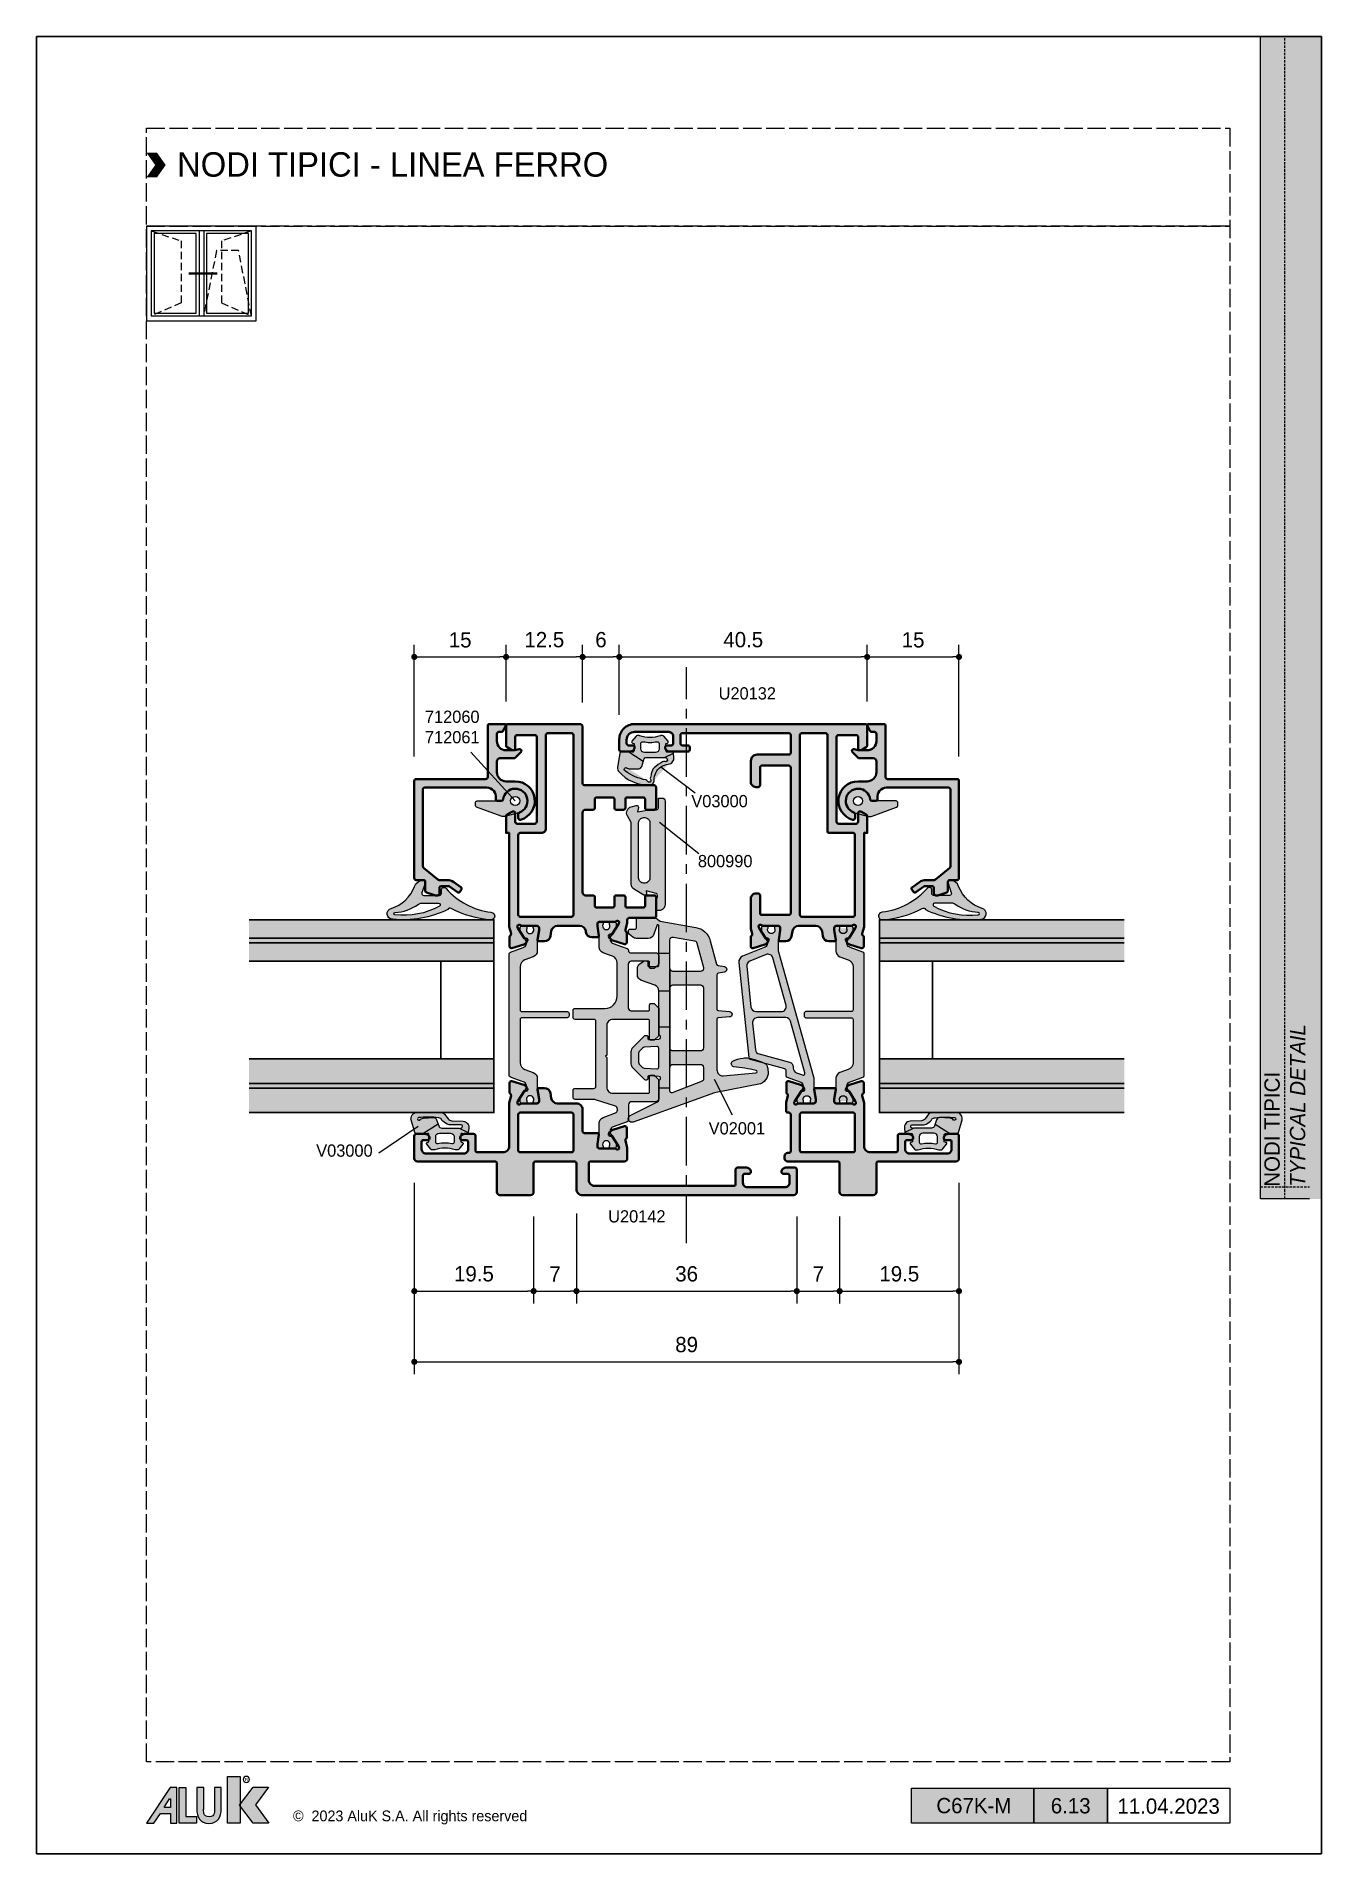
# Paper-space layout 'S6 13' of a CAD drawing. Header units: millimetres. Extents: x 180 to 390, y 30 to 327.
# The model-space entities are those that its viewports show. They can reach past a viewport. Long polylines and large blocks are cut down to what shows.
import ezdxf
from ezdxf.enums import TextEntityAlignment as Align

# ---------------------------------------------------------------- set-up
doc = ezdxf.new("R2010")
doc.units = ezdxf.units.MM
doc.header["$LTSCALE"] = 0.25
doc.header["$MEASUREMENT"] = 0
for name, pattern in [('ACAD_ISO02W100', [15, 12, -3]), ('CENTER', [50.8, 31.75, -6.35, 6.35, -6.35]), ('DOT2', [0.125, 0, -0.125]), ('HIDDEN', [9.525, 6.35, -3.175])]:
    doc.linetypes.add(name, pattern=pattern)
doc.layers.get('0').update_dxf_attribs({"lineweight": 5})
doc.layers.get('Defpoints').update_dxf_attribs({"lineweight": 5})
doc.layers.add('01_ALUK Logo', color=7, linetype='Continuous')
for name, color, linetype, lineweight in [('01_Aluminum', 4, 'Continuous', 40), ('01_Axis', 1, 'CENTER', 15), ('01_Dimension', 251, 'Continuous', 9), ('01_External Border', 150, 'Continuous', 20), ('01_Fill Glass', 254, 'Continuous', 0), ('01_Fill Plastic', 253, 'Continuous', 0), ('01_Fill Polyamide', 10, 'Continuous', 0), ('01_Glazing', 6, 'Continuous', 25), ('01_Index Image', 3, 'Continuous', 18), ('01_Plastic', 3, 'Continuous', 20), ('01_Polyamide', 201, 'Continuous', 20), ('01_Text', 40, 'Continuous', 25), ('01_Thin line', 8, 'Continuous', 9)]:
    doc.layers.add(name, color=color, linetype=linetype, lineweight=lineweight)
for name, color, linetype, lineweight, true_color in [('01_Fill 2°material', 7, 'Continuous', 0, 0xbfbfbf), ('01_Fill Aluminum', 7, 'Continuous', 0, 0xdcdcdc), ('01_Fill Border Red', 7, 'Continuous', 20, 0xe2001a), ('01_Text [White]', 7, 'Continuous', 25, 0xffffff)]:
    doc.layers.add(name, color=color, linetype=linetype, lineweight=lineweight, true_color=true_color)
doc.layers.add('01_Fill Border Grey', color=7, linetype='Continuous', true_color=0x555655)
doc.layers.add('02_Block Frame', color=7, linetype='Continuous', lineweight=5, true_color=0xe2001a, plot=False)
doc.layers.add('02_Layout Grid', color=252, linetype='DOT2', lineweight=5, plot=False, transparency=0.5)
doc.styles.add('ALUK Main&Secondary Titles', font='GOTHIC.TTF')
doc.styles.add('Aluk Text', font='GOTHIC.TTF')
doc.styles.get("Standard").update_dxf_attribs({"font": 'arial.ttf'})
doc.dimstyles.new('ALUK Manual 1-1', dxfattribs={"dimtxt": 2.5, "dimasz": 1, "dimexe": 2, "dimexo": 4, "dimgap": 1.5, "dimtad": 3, "dimdec": 1, "dimdsep": 46, "dimtxsty": 'Aluk Text', "dimblk": 'DOT', "dimcen": 0, "dimclrd": 256, "dimclre": 256, "dimclrt": 2, "dimaunit": 1, "dimadec": 0, "dimazin": 0, "dimtfac": 0.7, "dimtdec": 1, "dimtmove": 0, "dimatfit": 3, "dimldrblk": 'DOT', "dimfxl": 1, "dimtolj": 2, "dimlwd": -1, "dimlwe": -1, "dimarcsym": 0})

psp = doc.layouts.new('S6 13')

msp = doc.modelspace()

# ---------------------------------------------------------------- texts
at = {"layer": '01_Text', "style": 'Aluk Text'}
for s, p in [('U20132', (631.475, -204.373)), ('V03000', (627.019, -221.981)), ('800990', (628.086, -231.783)), ('V02001', (629.852, -275.453)), ('V03000', (565.728, -279.096)), ('U20142', (613.432, -289.843))]:
    msp.add_text(s, height=2, dxfattribs=at).set_placement(p)
at = {"layer": '01_Text', "insert": (542.999, -116.96), "char_height": 4, "attachment_point": 4, "style": 'ALUK Main&Secondary Titles'}
msp.add_mtext_dynamic_manual_height_columns('{\\fPoppins|b0|i0|c0|p2;NODI TIPICI - LINEA FERRO}', width=120.62971, gutter_width=15, heights=[0], dxfattribs=at)
at = {"layer": '01_Text', "ltscale": 0.25, "insert": (583.491, -206.195), "char_height": 2, "attachment_point": 1, "style": 'Aluk Text'}
msp.add_mtext_dynamic_manual_height_columns('\\pxt13;712060\\P712061', width=28.78281, gutter_width=12.5, heights=[0], dxfattribs=at)
at = {"layer": '01_Text', "style": 'ALUK Main&Secondary Titles'}
msp.add_attdef('11.04.2023', text='', height=2.5, dxfattribs=at).set_placement((705, -385.229), align=Align.MIDDLE)
at = {"layer": '01_Text [White]', "insert": (724, -284), "char_height": 2.5, "attachment_point": 4, "rotation": 90, "style": 'ALUK Main&Secondary Titles'}
msp.add_mtext_dynamic_manual_height_columns('{\\fPoppins|b0|i0|c0|p2;NODI TIPICI\\P\\fPoppins|b0|i1|c0|p2;TYPICAL DETAIL}', width=120.62971, gutter_width=15, heights=[0], dxfattribs=at)
at = {"layer": '01_Text [White]', "color": 7, "ltscale": 0.25, "true_color": 0xffffff, "style": 'Aluk Text'}
msp.add_attdef('6.13', text='', height=2.5, dxfattribs=at).set_placement((689, -385.165), align=Align.MIDDLE)

# ---------------------------------------------------------------- blocks, each defined once
blk = doc.blocks.new('block 2')
at = {"layer": '01_ALUK Logo', "color": 242, "lineweight": 9, "true_color": 0xe2001a}
blk.add_open_spline([(90.6, 45.4), (90.6, 44), (89.4, 42.8), (87.9, 42.8), (86.4, 42.8), (85.3, 44), (85.3, 45.4), (85.3, 46.9), (86.4, 48.1), (87.9, 48.1), (89.4, 48.1), (90.6, 46.9), (90.6, 45.4)], degree=3, knots=[0, 0, 0, 0, 1, 1, 1, 2, 2, 2, 3, 3, 3, 4, 4, 4, 4], dxfattribs=at)
blk = doc.blocks.new('block 3')
at = {"layer": '01_ALUK Logo', "lineweight": 9}
h = blk.add_hatch(color=256, dxfattribs=at)
h.dxf.hatch_style = 2
edge = h.paths.add_edge_path()
edge.add_spline(control_points=[(66.5, 20.2), (66.5, 13.6), (63.7, 7.9), (56, 7.9), (48.4, 7.9), (45.6, 13.6), (45.6, 20.2), (45.6, 20.2), (45.6, 38.7), (45.6, 38.7), (45.6, 38.7), (51.5, 38.7), (51.5, 38.7), (51.5, 38.7), (51.5, 20.7), (51.5, 20.7), (51.5, 18.3), (50.6, 13.6), (56.2, 13.6), (61.7, 13.6), (60.7, 18.4), (60.7, 20.7), (60.7, 20.7), (60.7, 38.7), (60.7, 38.7), (60.7, 38.7), (66.5, 38.7), (66.5, 38.7), (66.5, 38.7), (66.5, 20.2), (66.5, 20.2)], knot_values=[0, 0, 0, 0, 1, 1, 1, 2, 2, 2, 3, 3, 3, 4, 4, 4, 5, 5, 5, 6, 6, 6, 7, 7, 7, 8, 8, 8, 9, 9, 9, 10, 10, 10, 10], degree=3, periodic=0)
at = {"layer": '01_ALUK Logo', "lineweight": 0}
blk.add_open_spline([(66.5, 20.2), (66.5, 13.6), (63.7, 7.9), (56, 7.9), (48.4, 7.9), (45.6, 13.6), (45.6, 20.2), (45.6, 20.2), (45.6, 38.7), (45.6, 38.7), (45.6, 38.7), (51.5, 38.7), (51.5, 38.7), (51.5, 38.7), (51.5, 20.7), (51.5, 20.7), (51.5, 18.3), (50.6, 13.6), (56.2, 13.6), (61.7, 13.6), (60.7, 18.4), (60.7, 20.7), (60.7, 20.7), (60.7, 38.7), (60.7, 38.7), (60.7, 38.7), (66.5, 38.7), (66.5, 38.7), (66.5, 38.7), (66.5, 20.2), (66.5, 20.2)], degree=3, knots=[0, 0, 0, 0, 1, 1, 1, 2, 2, 2, 3, 3, 3, 4, 4, 4, 5, 5, 5, 6, 6, 6, 7, 7, 7, 8, 8, 8, 9, 9, 9, 10, 10, 10, 10], dxfattribs=at)
blk = doc.blocks.new('A$C20372')
at = {"layer": '01_ALUK Logo', "lineweight": 9, "true_color": 0xe2001a}
h = blk.add_hatch(color=242, dxfattribs=at)
h.dxf.hatch_style = 2
h.paths.add_polyline_path([(34.38, 0), (29.78, 0), (29.78, 17.18), (34.38, 17.18)])
at = {"layer": '01_ALUK Logo', "lineweight": 9}
h = blk.add_hatch(color=256, dxfattribs=at)
h.dxf.hatch_style = 2
h.paths.add_polyline_path([(8.65, 13.2), (0, 0), (2.73, 0), (5.12, 3.61), (8.76, 3.61), (8.76, 0.01), (11.15, 0.01), (11.15, 13.2)])
h.paths.add_polyline_path([(8.77, 5.86), (6.64, 5.86), (6.64, 6.08), (8.51, 8.96), (8.77, 8.96)])
h = blk.add_hatch(color=256, dxfattribs=at)
h.dxf.hatch_style = 2
h.paths.add_polyline_path([(12.05, 13.21), (14.47, 13.21), (14.47, 2.47), (18.36, 2.47), (18.36, -0.01), (12.05, -0.01)])
at = {"layer": '01_ALUK Logo', "lineweight": 0, "true_color": 0xe2001a}
h = blk.add_hatch(color=242, dxfattribs=at)
h.dxf.hatch_style = 2
h.paths.add_polyline_path([(34.23, 6.69), (39.26, 13.23), (44.85, 13.23), (40.07, 6.74), (45, 0), (39.21, 0)])
at = {"layer": '01_ALUK Logo', "color": 242, "lineweight": 0, "true_color": 0xe2001a, "flags": 128}
for points in [[(34.38, 0), (29.78, 0), (29.78, 17.18), (34.38, 17.18), (34.38, 0)], [(34.23, 6.69), (39.26, 13.23), (44.85, 13.23), (40.07, 6.74), (45, 0), (39.21, 0), (34.23, 6.69)]]:
    blk.add_lwpolyline(points, dxfattribs=at)
at = {"layer": '01_ALUK Logo', "lineweight": 0, "flags": 128}
for points in [[(8.65, 13.2), (0, 0), (2.73, 0), (5.12, 3.61), (8.76, 3.61), (8.76, 0.01), (11.15, 0.01), (11.15, 13.2), (8.65, 13.2)], [(8.77, 5.86), (6.64, 5.86), (6.64, 6.08), (8.51, 8.96), (8.77, 8.96), (8.77, 5.86)], [(12.05, 13.21), (14.47, 13.21), (14.47, 2.47), (18.36, 2.47), (18.36, -0.01), (12.05, -0.01), (12.05, 13.21)]]:
    blk.add_lwpolyline(points, dxfattribs=at)
at = {"layer": '01_ALUK Logo', "color": 242, "lineweight": 0, "true_color": 0xe2001a, "xscale": 0.4297560720293661, "yscale": 0.4297560720293661, "zscale": 0.4297560720293661}
blk.add_blockref('block 2', (-1.12, -3.41), dxfattribs=at)
at = {"layer": '01_ALUK Logo', "xscale": 0.4297560720293661, "yscale": 0.4297560720293661, "zscale": 0.4297560720293661}
blk.add_blockref('block 3', (-1.12, -3.41), dxfattribs=at)
at = {"layer": '01_ALUK Logo', "color": 242, "lineweight": 0, "true_color": 0xe2001a, "insert": (36.25, 15.55), "char_height": 1.084, "attachment_point": 7}
blk.add_mtext('\\fArial|b0|i0|c0|p34;\\W1;R', dxfattribs=at)
blk = doc.blocks.new('A$C14581')
at = {"layer": '01_Text', "insert": (0, -0.19), "char_height": 2, "attachment_point": 7, "style": 'Aluk Text'}
blk.add_mtext_dynamic_manual_height_columns('{\\fPoppins|b0|i0|c0|p2;\\H0.875x;©  2023 AluK S.A. All rights reserved}', width=51.3351, gutter_width=204.25, heights=[0], dxfattribs=at)
blk = doc.blocks.new('serie_')
at = {"layer": '01_Text [White]', "color": 7, "true_color": 0xffffff, "insert": (10, -2.87), "char_height": 2.5, "attachment_point": 5, "style": 'ALUK Main&Secondary Titles'}
blk.add_mtext_dynamic_manual_height_columns('{\\fPoppins|b0|i0|c0|p2;C67K-M}', width=20, gutter_width=12.5, heights=[0], dxfattribs=at)
blk = doc.blocks.new('u20142')
at = {"layer": '01_Fill Aluminum', "ltscale": 0.25}
h = blk.add_hatch(color=256, dxfattribs=at)
h.dxf.hatch_style = 1
edge = h.paths.add_edge_path(flags=16)
edge.add_line((25.7, 70), (21.8, 70))
edge.add_arc((21.8, 69.7), 0.3, 90, 180)
edge.add_line((21.5, 69.7), (21.5, 54.4))
edge.add_arc((20.8, 54.4), 0.7, -90, 0, ccw=False)
edge.add_line((20.8, 53.7), (17.3, 53.7))
edge.add_arc((17.3, 53.4), 0.3, 90, 180)
edge.add_line((17, 53.4), (17, 40.3))
edge.add_arc((17.3, 40.3), 0.3, 180, 270)
edge.add_line((17.3, 40), (25.7, 40))
edge.add_arc((25.7, 40.3), 0.3, 270, 360)
edge.add_line((26, 40.3), (26, 69.7))
edge.add_arc((25.7, 69.7), 0.3, 360, 450)
edge = h.paths.add_edge_path()
edge.add_arc((35.1, 39.5), 0.3, 90, 180, ccw=False)
edge.add_line((35.1, 39.8), (39.2, 39.8))
edge.add_arc((39.2, 40.1), 0.3, 270, 360)
edge.add_line((39.5, 40.1), (39.5, 43.2))
edge.add_arc((39.2, 43.2), 0.3, 0, 90)
edge.add_line((39.2, 43.5), (38, 43.5))
edge.add_arc((38, 43.2), 0.3, 90, 180)
edge.add_line((37.7, 43.2), (37.7, 41.8))
edge.add_arc((37.4, 41.8), 0.3, 270, 360, ccw=False)
edge.add_line((37.4, 41.5), (34.8, 41.5))
edge.add_arc((34.8, 41.8), 0.3, 180, 270, ccw=False)
edge.add_line((34.5, 41.8), (34.5, 43.2))
edge.add_arc((34.2, 43.2), 0.3, 0, 90)
edge.add_line((34.2, 43.5), (33, 43.5))
edge.add_arc((33, 43.2), 0.3, 90, 180)
edge.add_line((32.7, 43.2), (32.7, 41.8))
edge.add_arc((32.4, 41.8), 0.3, -90, 0, ccw=False)
edge.add_line((32.4, 41.5), (29.8, 41.5))
edge.add_arc((29.8, 41.8), 0.3, 180, 270, ccw=False)
edge.add_line((29.5, 41.8), (29.5, 43.2))
edge.add_arc((29.2, 43.2), 0.3, 0, 90)
edge.add_line((29.2, 43.5), (28, 43.5))
edge.add_arc((28, 44), 0.5, 180, 270, ccw=False)
edge.add_line((27.5, 44), (27.5, 57))
edge.add_arc((28, 57), 0.5, 90, 180, ccw=False)
edge.add_line((28, 57.5), (29.2, 57.5))
edge.add_arc((29.2, 57.8), 0.3, 270, 360)
edge.add_line((29.5, 57.8), (29.5, 59.2))
edge.add_arc((29.8, 59.2), 0.3, 90, 180, ccw=False)
edge.add_line((29.8, 59.5), (32.4, 59.5))
edge.add_arc((32.4, 59.2), 0.3, 0, 90, ccw=False)
edge.add_line((32.7, 59.2), (32.7, 57.8))
edge.add_arc((33, 57.8), 0.3, 180, 270)
edge.add_line((33, 57.5), (34.2, 57.5))
edge.add_arc((34.2, 57.8), 0.3, 270, 360)
edge.add_line((34.5, 57.8), (34.5, 59.2))
edge.add_arc((34.8, 59.2), 0.3, 90, 180, ccw=False)
edge.add_line((34.8, 59.5), (37.4, 59.5))
edge.add_arc((37.4, 59.2), 0.3, 0, 90, ccw=False)
edge.add_line((37.7, 59.2), (37.7, 57.8))
edge.add_arc((38, 57.8), 0.3, 180, 270)
edge.add_line((38, 57.5), (39.2, 57.5))
edge.add_arc((39.2, 57.8), 0.3, 270, 360)
edge.add_line((39.5, 57.8), (39.5, 61.2))
edge.add_arc((39.2, 61.2), 0.3, 360, 450)
edge.add_line((39.2, 61.5), (27.8, 61.5))
edge.add_arc((27.8, 61.8), 0.3, 180, 270, ccw=False)
edge.add_line((27.5, 61.8), (27.5, 71))
edge.add_arc((27, 71), 0.5, 0, 90)
edge.add_line((27, 71.5), (15.3, 71.5))
edge.add_arc((15.3, 71.2), 0.3, 90, 180)
edge.add_line((15, 71.2), (15, 67.95))
edge.add_arc((15.3, 67.95), 0.3, 180, 240)
edge.add_line((15.15, 67.69), (15.93, 67.24))
edge.add_arc((16.08, 67.5), 0.3, 240, 270)
edge.add_line((16.08, 67.2), (16.2, 67.2))
edge.add_arc((16.2, 67.5), 0.3, 270, 360)
edge.add_line((16.5, 67.5), (16.5, 69.4))
edge.add_arc((16.8, 69.4), 0.3, 90, 180, ccw=False)
edge.add_line((16.8, 69.7), (19.7, 69.7))
edge.add_arc((19.7, 69.4), 0.3, 0, 90, ccw=False)
edge.add_line((20, 69.4), (20, 55.5))
edge.add_arc((19.7, 55.5), 0.3, 270, 360, ccw=False)
edge.add_line((19.7, 55.2), (16.8, 55.2))
edge.add_arc((16.8, 55.5), 0.3, 180, 270, ccw=False)
edge.add_line((16.5, 55.5), (16.5, 56.9))
edge.add_arc((16.2, 56.9), 0.3, 360, 450)
edge.add_line((16.2, 57.2), (16.08, 57.2))
edge.add_arc((16.08, 56.9), 0.3, 90, 120)
edge.add_line((15.93, 57.16), (15.15, 56.71))
edge.add_arc((15.3, 56.45), 0.3, 120, 180)
edge.add_line((15, 56.45), (15, 53.7))
edge.add_line((15, 53.7), (15.5, 53.7))
edge.add_line((15.5, 53.7), (15.5, 38.45))
edge.add_arc((15.8, 38.45), 0.3, 180, 194.7665)
edge.add_line((15.51, 38.37), (15.81, 37.24))
edge.add_arc((15.52, 37.15), 0.3, -60.3673, 17.4017, ccw=False)
edge.add_arc((15.77, 36.71), 0.2, 119.6327, 180.4017)
edge.add_line((15.57, 36.71), (15.57, 35.16))
edge.add_arc((15.87, 35.16), 0.3, 180, 287.4017)
edge.add_line((15.96, 34.88), (17.88, 35.48))
edge.add_arc((17.64, 36.24), 0.8, 287.4017, 332.4017)
edge.add_line((18.35, 35.87), (18.5, 36.15))
edge.add_arc((18.32, 36.24), 0.2, 332.4017, 452.4017)
edge.add_line((18.31, 36.44), (18.02, 36.43))
edge.add_line((18.02, 36.43), (16.94, 38.14))
edge.add_arc((17.45, 38.46), 0.6, 180, 212.4017, ccw=False)
edge.add_line((16.85, 38.46), (16.85, 38.5))
edge.add_arc((17.13, 38.4), 0.3, 41.8135, 160.5288, ccw=False)
edge.add_arc((17.58, 38.8), 0.3, 221.8135, 270)
edge.add_line((17.58, 38.5), (20.08, 38.5))
edge.add_arc((20.08, 38.2), 0.3, 0, 90, ccw=False)
edge.add_line((20.38, 38.2), (20.38, 37.8))
edge.add_line((20.38, 37.8), (20.13, 36.23))
edge.add_arc((20.33, 36.2), 0.2, 170.4329, 270)
edge.add_line((20.33, 36), (21.27, 36))
edge.add_arc((21.27, 37), 1, 270, 351.0333)
edge.add_line((22.26, 36.84), (22.38, 37.66))
edge.add_arc((23.37, 37.5), 1, 90, 171.0333, ccw=False)
edge.add_line((23.37, 38.5), (27.03, 38.5))
edge.add_arc((27.03, 37.5), 1, 8.9667, 90, ccw=False)
edge.add_line((28.02, 37.66), (28.04, 37.49))
edge.add_arc((29.03, 37.65), 1, 188.9667, 270)
edge.add_line((29.03, 36.65), (29.97, 36.65))
edge.add_arc((29.97, 36.85), 0.2, 270, 369.5671)
edge.add_line((30.17, 36.88), (29.92, 38.45))
edge.add_line((29.92, 38.45), (29.92, 38.85))
edge.add_arc((30.22, 38.85), 0.3, 90, 180, ccw=False)
edge.add_line((30.22, 39.15), (32.72, 39.15))
edge.add_arc((32.72, 39.45), 0.3, 270, 318.1865)
edge.add_arc((33.17, 39.05), 0.3, 19.4712, 138.1865, ccw=False)
edge.add_line((33.45, 39.15), (33.45, 39.11))
edge.add_arc((32.85, 39.11), 0.6, 327.5983, 360, ccw=False)
edge.add_line((33.36, 38.79), (32.28, 37.08))
edge.add_line((32.28, 37.08), (31.99, 37.09))
edge.add_arc((31.98, 36.89), 0.2, 87.5983, 207.5983)
edge.add_line((31.8, 36.8), (31.95, 36.52))
edge.add_arc((32.66, 36.89), 0.8, 207.5983, 252.5983)
edge.add_line((32.42, 36.13), (34.34, 35.53))
edge.add_arc((34.43, 35.81), 0.3, 252.5983, 360)
edge.add_line((34.73, 35.81), (34.73, 37.36))
edge.add_arc((34.53, 37.36), 0.2, 359.5983, 420.3673)
edge.add_arc((34.78, 37.8), 0.3, 162.5983, 240.3673, ccw=False)
edge.add_line((34.49, 37.89), (34.79, 39.03))
edge.add_arc((34.5, 39.1), 0.3, 345.2335, 360)
edge.add_line((34.8, 39.1), (34.8, 39.5))
h = blk.add_hatch(color=256, dxfattribs=at)
h.dxf.hatch_style = 1
edge = h.paths.add_edge_path(flags=16)
edge.add_line((26, 7.7), (26, 1.8))
edge.add_arc((25.7, 1.8), 0.3, 270, 360, ccw=False)
edge.add_line((25.7, 1.5), (17.3, 1.5))
edge.add_arc((17.3, 1.8), 0.3, 180, 270, ccw=False)
edge.add_line((17, 1.8), (17, 7.7))
edge.add_arc((17.3, 7.7), 0.3, 90, 180, ccw=False)
edge.add_line((17.3, 8), (25.7, 8))
edge.add_arc((25.7, 7.7), 0.3, 0, 90, ccw=False)
edge = h.paths.add_edge_path()
edge.add_line((13.5, -0.3), (13.5, -5))
edge.add_arc((14, -5), 0.5, 180, 270)
edge.add_line((14, -5.5), (19, -5.5))
edge.add_arc((19, -5), 0.5, 270, 360)
edge.add_line((19.5, -5), (19.5, -0.3))
edge.add_arc((19.8, -0.3), 0.3, 90, 180, ccw=False)
edge.add_line((19.8, 0), (26.2, 0))
edge.add_arc((26.2, -0.3), 0.3, 0, 90, ccw=False)
edge.add_line((26.5, -0.3), (26.5, -4.5))
edge.add_arc((27.5, -4.5), 1, 180, 270)
edge.add_line((27.5, -5.5), (62, -5.5))
edge.add_arc((62, -5), 0.5, 270, 360)
edge.add_line((62.5, -5), (62.5, -1.3))
edge.add_arc((62.2, -1.3), 0.3, 360, 450)
edge.add_line((62.2, -1), (60.7, -1))
edge.add_arc((60.7, -1.7), 0.7, 90, 180)
edge.add_arc((60.3, -1.7), 0.3, 180, 270)
edge.add_line((60.3, -2), (61, -2))
edge.add_arc((61, -2.3), 0.3, 0, 90, ccw=False)
edge.add_line((61.3, -2.3), (61.3, -3.5))
edge.add_arc((60.6, -3.5), 0.7, -90, 0, ccw=False)
edge.add_line((60.6, -4.2), (54.4, -4.2))
edge.add_arc((54.4, -3.5), 0.7, 180, 270, ccw=False)
edge.add_line((53.7, -3.5), (53.7, -2.3))
edge.add_arc((54, -2.3), 0.3, 90, 180, ccw=False)
edge.add_line((54, -2), (54.7, -2))
edge.add_arc((54.7, -1.7), 0.3, 270, 360)
edge.add_arc((54.3, -1.7), 0.7, 0, 90)
edge.add_line((54.3, -1), (52.8, -1))
edge.add_arc((52.8, -1.3), 0.3, 90, 180)
edge.add_line((52.5, -1.3), (52.5, -3.7))
edge.add_arc((52.2, -3.7), 0.3, -90, 0, ccw=False)
edge.add_line((52.2, -4), (29.5, -4))
edge.add_arc((29.5, -3), 1, 180, 270, ccw=False)
edge.add_line((28.5, -3), (28.5, -0.3))
edge.add_arc((28.8, -0.3), 0.3, 90, 180, ccw=False)
edge.add_line((28.8, 0), (34.3, 0))
edge.add_arc((34.3, 0.5), 0.5, 270, 360)
edge.add_line((34.8, 0.5), (34.8, 2.24))
edge.add_line((34.8, 2.24), (34.49, 3.41))
edge.add_arc((34.78, 3.5), 0.3, 119.6327, 197.4017, ccw=False)
edge.add_arc((34.53, 3.94), 0.2, 299.6327, 360.4017)
edge.add_line((34.73, 3.94), (34.73, 5.49))
edge.add_arc((34.43, 5.49), 0.3, 360, 467.4017)
edge.add_line((34.34, 5.77), (32.42, 5.17))
edge.add_arc((32.66, 4.41), 0.8, 107.4017, 152.4017)
edge.add_line((31.95, 4.78), (31.8, 4.5))
edge.add_arc((31.98, 4.41), 0.2, 152.4017, 272.4017)
edge.add_line((31.99, 4.21), (32.28, 4.22))
edge.add_line((32.28, 4.22), (33.36, 2.51))
edge.add_arc((32.85, 2.19), 0.6, 0, 32.4017, ccw=False)
edge.add_line((33.45, 2.19), (33.45, 2.15))
edge.add_arc((33.17, 2.25), 0.3, 221.8135, 340.5288, ccw=False)
edge.add_line((32.95, 2.05), (32.95, 2.05))
edge.add_arc((32.72, 1.85), 0.3, 41.8135, 90)
edge.add_line((32.72, 2.15), (30.22, 2.15))
edge.add_arc((30.22, 2.45), 0.3, 180, 270, ccw=False)
edge.add_line((29.92, 2.45), (29.92, 2.85))
edge.add_line((29.92, 2.85), (30.17, 4.42))
edge.add_arc((29.97, 4.45), 0.2, 351.0333, 450)
edge.add_line((29.97, 4.65), (27.8, 4.65))
edge.add_arc((27.8, 4.95), 0.3, 180, 270, ccw=False)
edge.add_line((27.5, 4.95), (27.5, 8.5))
edge.add_arc((26.5, 8.5), 1, 0, 90)
edge.add_line((26.5, 9.5), (23.37, 9.5))
edge.add_arc((23.37, 10.5), 1, 188.9667, 270, ccw=False)
edge.add_line((22.38, 10.34), (22.26, 11.16))
edge.add_arc((21.27, 11), 1, 8.9667, 90)
edge.add_line((21.27, 12), (20.33, 12))
edge.add_arc((20.33, 11.8), 0.2, 90, 189.5671)
edge.add_line((20.13, 11.77), (20.38, 10.2))
edge.add_line((20.38, 10.2), (20.38, 9.8))
edge.add_arc((20.08, 9.8), 0.3, -90, 0, ccw=False)
edge.add_line((20.08, 9.5), (17.58, 9.5))
edge.add_arc((17.58, 9.2), 0.3, 90, 138.1865)
edge.add_arc((17.13, 9.6), 0.3, 199.3853, 318.2724, ccw=False)
edge.add_line((16.85, 9.5), (16.85, 9.54))
edge.add_arc((17.45, 9.54), 0.6, 147.5983, 180, ccw=False)
edge.add_line((16.94, 9.86), (18.02, 11.57))
edge.add_line((18.02, 11.57), (18.31, 11.56))
edge.add_arc((18.32, 11.76), 0.2, 267.5983, 387.5983)
edge.add_line((18.5, 11.85), (18.35, 12.13))
edge.add_arc((17.64, 11.76), 0.8, 27.5983, 72.5983)
edge.add_line((17.88, 12.52), (15.96, 13.12))
edge.add_arc((15.87, 12.84), 0.3, 72.5983, 180)
edge.add_line((15.57, 12.84), (15.57, 11.29))
edge.add_arc((15.77, 11.29), 0.2, 179.5983, 240.3673)
edge.add_arc((15.52, 10.85), 0.3, -17.4017, 60.3673, ccw=False)
edge.add_line((15.81, 10.76), (15.5, 9.59))
edge.add_line((15.5, 9.59), (15.5, 2.5))
edge.add_arc((14.5, 2.5), 1, 270, 360, ccw=False)
edge.add_line((14.5, 1.5), (10.3, 1.5))
edge.add_arc((10.3, 1.8), 0.3, 180, 270, ccw=False)
edge.add_line((10, 1.8), (10, 4.2))
edge.add_arc((9.7, 4.2), 0.3, 0, 90)
edge.add_line((9.7, 4.5), (8.2, 4.5))
edge.add_arc((8.2, 3.8), 0.7, 90, 180)
edge.add_arc((7.8, 3.8), 0.3, 180, 270)
edge.add_line((7.8, 3.5), (8.5, 3.5))
edge.add_arc((8.5, 3.2), 0.3, 0, 90, ccw=False)
edge.add_line((8.8, 3.2), (8.8, 2))
edge.add_arc((8.1, 2), 0.7, 270, 360, ccw=False)
edge.add_line((8.1, 1.3), (1.9, 1.3))
edge.add_arc((1.9, 2), 0.7, 180, 270, ccw=False)
edge.add_line((1.2, 2), (1.2, 3.2))
edge.add_arc((1.5, 3.2), 0.3, 90, 180, ccw=False)
edge.add_line((1.5, 3.5), (2.2, 3.5))
edge.add_arc((2.2, 3.8), 0.3, 270, 360)
edge.add_arc((1.8, 3.8), 0.7, 0, 90)
edge.add_line((1.8, 4.5), (0.3, 4.5))
edge.add_arc((0.3, 4.2), 0.3, 90, 180)
edge.add_line((0, 4.2), (0, 0.5))
edge.add_arc((0.5, 0.5), 0.5, 180, 270)
edge.add_line((0.5, 0), (13.2, 0))
edge.add_arc((13.2, -0.3), 0.3, 0, 90, ccw=False)
at = {"layer": '01_Fill Polyamide', "ltscale": 0.25}
h = blk.add_hatch(color=256, dxfattribs=at)
h.dxf.hatch_style = 1
edge = h.paths.add_edge_path()
edge.add_arc((31.16, 27.02), 2, 270, 360)
edge.add_line((33.16, 27.02), (33.16, 32.42))
edge.add_arc((31.96, 32.42), 1.2, 360, 430)
edge.add_line((32.37, 33.55), (31.75, 33.78))
edge.add_line((31.75, 33.78), (30.85, 34.1))
edge.add_arc((31.2, 35.04), 1, 180, 250, ccw=False)
edge.add_line((30.2, 35.04), (30.2, 36.73))
edge.add_arc((29, 36.73), 1.2, 360, 369.5)
edge.add_line((30.18, 36.93), (29.95, 38.3))
edge.add_line((29.95, 38.3), (29.95, 38.8))
edge.add_arc((30.3, 38.8), 0.35, 90, 180, ccw=False)
edge.add_line((30.3, 39.15), (30.65, 39.15))
edge.add_arc((30.65, 38.95), 0.2, 0, 90, ccw=False)
edge.add_line((30.85, 38.95), (30.85, 38.84))
edge.add_arc((30.65, 38.84), 0.2, 334.9922, 360, ccw=False)
edge.add_arc((31.37, 38.5), 0.6, 154.9922, 385.0078)
edge.add_arc((32.1, 38.84), 0.2, 180, 205.0078, ccw=False)
edge.add_line((31.9, 38.84), (31.9, 38.95))
edge.add_arc((32.1, 38.95), 0.2, 90, 180, ccw=False)
edge.add_line((32.1, 39.15), (32.65, 39.15))
edge.add_arc((32.65, 38.8), 0.35, 0, 90, ccw=False)
edge.add_line((33, 38.8), (33, 38.46))
edge.add_arc((32.7, 38.46), 0.3, -30, 0, ccw=False)
edge.add_line((32.96, 38.31), (32.08, 36.78))
edge.add_arc((32.77, 36.38), 0.8, 150, 250)
edge.add_line((32.5, 35.63), (33.88, 35.13))
edge.add_line((33.88, 35.13), (34.8, 34.79))
edge.add_arc((34.7, 34.51), 0.3, 0, 70, ccw=False)
edge.add_line((35, 34.51), (35, 34.43))
edge.add_arc((35.3, 34.43), 0.3, 180, 270)
edge.add_line((35.3, 34.13), (39.45, 34.13))
edge.add_arc((39.45, 33.63), 0.5, 0, 90, ccw=False)
edge.add_line((39.95, 33.63), (39.95, 32.36))
edge.add_arc((39.75, 32.36), 0.2, 315, 360, ccw=False)
edge.add_line((39.89, 32.22), (39.26, 31.59))
edge.add_arc((39.12, 31.73), 0.2, 270, 315, ccw=False)
edge.add_line((39.12, 31.53), (38.65, 31.53))
edge.add_arc((38.65, 31.73), 0.2, 180, 270, ccw=False)
edge.add_line((38.45, 31.73), (38.45, 32.53))
edge.add_arc((38.25, 32.53), 0.2, 0, 90)
edge.add_line((38.25, 32.73), (35.46, 32.73))
edge.add_arc((35.46, 32.23), 0.5, 90, 180)
edge.add_line((34.96, 32.23), (34.96, 25.13))
edge.add_arc((35.46, 25.13), 0.5, 180, 270)
edge.add_line((35.46, 24.63), (38.25, 24.63))
edge.add_arc((38.25, 24.83), 0.2, 270, 360)
edge.add_line((38.45, 24.83), (38.45, 25.63))
edge.add_arc((38.65, 25.63), 0.2, 90, 180, ccw=False)
edge.add_line((38.65, 25.83), (39.12, 25.83))
edge.add_arc((39.12, 25.63), 0.2, 45, 90, ccw=False)
edge.add_line((39.26, 25.77), (39.89, 25.14))
edge.add_arc((39.75, 25), 0.2, 0, 45, ccw=False)
edge.add_line((39.95, 25), (39.95, 20.65))
edge.add_arc((39.75, 20.65), 0.2, 315, 360, ccw=False)
edge.add_line((39.89, 20.51), (39.26, 19.88))
edge.add_arc((39.12, 20.02), 0.2, 270, 315, ccw=False)
edge.add_line((39.12, 19.82), (38.65, 19.82))
edge.add_arc((38.65, 20.02), 0.2, 180, 270, ccw=False)
edge.add_line((38.45, 20.02), (38.45, 23.03))
edge.add_arc((38.25, 23.03), 0.2, 0, 90)
edge.add_line((38.25, 23.23), (32.46, 23.23))
edge.add_arc((32.46, 22.23), 1, 90, 180)
edge.add_line((31.46, 22.23), (31.46, 17.4))
edge.add_line((31.46, 17.4), (31.26, 17.2))
edge.add_line((31.26, 17.2), (31.46, 17))
edge.add_line((31.46, 17), (31.46, 12.17))
edge.add_arc((32.46, 12.17), 1, 180, 270)
edge.add_line((32.46, 11.17), (38.25, 11.17))
edge.add_arc((38.25, 11.37), 0.2, 270, 360)
edge.add_line((38.45, 11.37), (38.45, 13.92))
edge.add_arc((38.65, 13.92), 0.2, 90, 180, ccw=False)
edge.add_line((38.65, 14.12), (39.12, 14.12))
edge.add_arc((39.12, 13.92), 0.2, 45, 90, ccw=False)
edge.add_line((39.26, 14.06), (39.89, 13.43))
edge.add_arc((39.75, 13.29), 0.2, 0, 45, ccw=False)
edge.add_line((39.95, 13.29), (39.95, 10.27))
edge.add_arc((39.45, 10.27), 0.5, -90, 0, ccw=False)
edge.add_line((39.45, 9.77), (35.5, 9.77))
edge.add_arc((35.5, 9.27), 0.5, 90, 180)
edge.add_line((35, 9.27), (35, 7.56))
edge.add_line((35, 7.56), (35, 6.79))
edge.add_arc((34.7, 6.79), 0.3, -70, 0, ccw=False)
edge.add_line((34.8, 6.51), (32.5, 5.67))
edge.add_arc((32.77, 4.92), 0.8, 110, 210)
edge.add_line((32.08, 4.52), (32.96, 2.99))
edge.add_arc((32.7, 2.84), 0.3, 0, 30, ccw=False)
edge.add_line((33, 2.84), (33, 2.5))
edge.add_arc((32.65, 2.5), 0.35, 270, 360, ccw=False)
edge.add_line((32.65, 2.15), (32.1, 2.15))
edge.add_arc((32.1, 2.35), 0.2, 180, 270, ccw=False)
edge.add_line((31.9, 2.35), (31.9, 2.46))
edge.add_arc((32.1, 2.46), 0.2, 154.9922, 180, ccw=False)
edge.add_arc((31.37, 2.8), 0.6, 334.9922, 565.0078)
edge.add_arc((30.65, 2.46), 0.2, 0, 25.0078, ccw=False)
edge.add_line((30.85, 2.46), (30.85, 2.35))
edge.add_arc((30.65, 2.35), 0.2, -90, 0, ccw=False)
edge.add_line((30.65, 2.15), (30.3, 2.15))
edge.add_arc((30.3, 2.5), 0.35, 180, 270, ccw=False)
edge.add_line((29.95, 2.5), (29.95, 3))
edge.add_line((29.95, 3), (30.18, 4.37))
edge.add_arc((29, 4.57), 1.2, 350.5, 360)
edge.add_line((30.2, 4.57), (30.2, 6.26))
edge.add_arc((31.2, 6.26), 1, 110, 180, ccw=False)
edge.add_line((30.85, 7.2), (32.87, 7.93))
edge.add_arc((32.7, 8.4), 0.5, 290, 360)
edge.add_line((33.2, 8.4), (33.2, 8.57))
edge.add_arc((32.7, 8.57), 0.5, 0, 71.9537)
edge.add_line((32.85, 9.05), (29.63, 10.1))
edge.add_arc((29.32, 9.14), 1, 71.9537, 90)
edge.add_line((29.32, 10.14), (26.26, 10.14))
edge.add_arc((26.26, 10.44), 0.3, 180, 270, ccw=False)
edge.add_line((25.96, 10.44), (25.96, 11.64))
edge.add_arc((26.26, 11.64), 0.3, 90, 180, ccw=False)
edge.add_line((26.26, 11.94), (29.36, 11.94))
edge.add_arc((29.36, 12.24), 0.3, 270, 360)
edge.add_line((29.66, 12.24), (29.66, 22.92))
edge.add_arc((29.36, 22.92), 0.3, 0, 90)
edge.add_line((29.36, 23.22), (26.26, 23.22))
edge.add_arc((26.26, 23.52), 0.3, 180, 270, ccw=False)
edge.add_line((25.96, 23.52), (25.96, 24.72))
edge.add_arc((26.26, 24.72), 0.3, 90, 180, ccw=False)
edge.add_line((26.26, 25.02), (31.16, 25.02))
h = blk.add_hatch(color=256, dxfattribs=at)
h.dxf.hatch_style = 1
edge = h.paths.add_edge_path()
edge.add_line((18.4, 38.3), (18.4, 38.19))
edge.add_arc((18.2, 38.19), 0.2, -25.0078, 0, ccw=False)
edge.add_arc((18.93, 37.85), 0.6, 154.9922, 385.0078)
edge.add_arc((19.65, 38.19), 0.2, 180, 205.0078, ccw=False)
edge.add_line((19.45, 38.19), (19.45, 38.3))
edge.add_arc((19.65, 38.3), 0.2, 90, 180, ccw=False)
edge.add_line((19.65, 38.5), (20, 38.5))
edge.add_arc((20, 38.15), 0.35, 0, 90, ccw=False)
edge.add_line((20.35, 38.15), (20.35, 37.65))
edge.add_line((20.35, 37.65), (20.12, 36.28))
edge.add_arc((21.3, 36.08), 1.2, 170.5, 180)
edge.add_line((20.1, 36.08), (20.1, 34.39))
edge.add_arc((19.1, 34.39), 1, 290, 360, ccw=False)
edge.add_line((19.45, 33.45), (18.09, 32.96))
edge.add_arc((18.5, 31.83), 1.2, 110, 180)
edge.add_line((17.3, 31.83), (17.3, 24.8))
edge.add_arc((17.6, 24.8), 0.3, 180, 270)
edge.add_line((17.6, 24.5), (25, 24.5))
edge.add_arc((25, 24.2), 0.3, 0, 90, ccw=False)
edge.add_line((25.3, 24.2), (25.3, 23.8))
edge.add_arc((25, 23.8), 0.3, -90, 0, ccw=False)
edge.add_line((25, 23.5), (17.6, 23.5))
edge.add_arc((17.6, 23.2), 0.3, 90, 180)
edge.add_line((17.3, 23.2), (17.3, 16.17))
edge.add_arc((18.5, 16.17), 1.2, 180, 250)
edge.add_line((18.09, 15.04), (19.45, 14.55))
edge.add_arc((19.1, 13.61), 1, 0, 70, ccw=False)
edge.add_line((20.1, 13.61), (20.1, 11.92))
edge.add_arc((21.3, 11.92), 1.2, 180, 189.5)
edge.add_line((20.12, 11.72), (20.35, 10.35))
edge.add_line((20.35, 10.35), (20.35, 9.85))
edge.add_arc((20, 9.85), 0.35, 270, 360, ccw=False)
edge.add_line((20, 9.5), (19.65, 9.5))
edge.add_arc((19.65, 9.7), 0.2, 180, 270, ccw=False)
edge.add_line((19.45, 9.7), (19.45, 9.81))
edge.add_arc((19.65, 9.81), 0.2, 154.9922, 180, ccw=False)
edge.add_arc((18.93, 10.15), 0.6, 334.9922, 565.0078)
edge.add_arc((18.2, 9.81), 0.2, 0, 25.0078, ccw=False)
edge.add_line((18.4, 9.81), (18.4, 9.7))
edge.add_arc((18.2, 9.7), 0.2, 270, 360, ccw=False)
edge.add_line((18.2, 9.5), (17.65, 9.5))
edge.add_arc((17.65, 9.85), 0.35, 180, 270, ccw=False)
edge.add_line((17.3, 9.85), (17.3, 10.19))
edge.add_arc((17.6, 10.19), 0.3, 150, 180, ccw=False)
edge.add_line((17.34, 10.34), (18.22, 11.87))
edge.add_arc((17.53, 12.27), 0.8, 330, 430)
edge.add_line((17.8, 13.02), (16.42, 13.52))
edge.add_line((16.42, 13.52), (15.7, 13.78))
edge.add_arc((15.8, 14.07), 0.3, 180, 250, ccw=False)
edge.add_line((15.5, 14.07), (15.5, 33.93))
edge.add_arc((15.8, 33.93), 0.3, 110, 180, ccw=False)
edge.add_line((15.7, 34.22), (17.8, 34.98))
edge.add_arc((17.53, 35.73), 0.8, 290, 390)
edge.add_line((18.22, 36.13), (17.34, 37.66))
edge.add_arc((17.6, 37.81), 0.3, 180, 210, ccw=False)
edge.add_line((17.3, 37.81), (17.3, 38.15))
edge.add_arc((17.65, 38.15), 0.35, 90, 180, ccw=False)
edge.add_line((17.65, 38.5), (18.2, 38.5))
edge.add_arc((18.2, 38.3), 0.2, 0, 90, ccw=False)
at = {"layer": '01_Aluminum'}
for points in [[(34.8, 39.5, -0.414214), (35.1, 39.8), (39.2, 39.8, 0.414214), (39.5, 40.1), (39.5, 43.2, 0.414214), (39.2, 43.5), (38, 43.5, 0.414214), (37.7, 43.2), (37.7, 41.8, -0.414214), (37.4, 41.5), (34.8, 41.5, -0.414214), (34.5, 41.8), (34.5, 43.2, 0.414214), (34.2, 43.5), (33, 43.5, 0.414214), (32.7, 43.2), (32.7, 41.8, -0.414214), (32.4, 41.5), (29.8, 41.5, -0.414214), (29.5, 41.8), (29.5, 43.2, 0.414214), (29.2, 43.5), (28, 43.5, -0.414214), (27.5, 44), (27.5, 57, -0.414214), (28, 57.5), (29.2, 57.5, 0.414214), (29.5, 57.8), (29.5, 59.2, -0.414214), (29.8, 59.5), (32.4, 59.5, -0.414214), (32.7, 59.2), (32.7, 57.8, 0.414214), (33, 57.5), (34.2, 57.5, 0.414214), (34.5, 57.8), (34.5, 59.2, -0.414214), (34.8, 59.5), (37.4, 59.5, -0.414214), (37.7, 59.2), (37.7, 57.8, 0.414214), (38, 57.5), (39.2, 57.5, 0.414214), (39.5, 57.8), (39.5, 61.2, 0.414214), (39.2, 61.5), (27.8, 61.5, -0.414214), (27.5, 61.8), (27.5, 71, 0.414214), (27, 71.5), (15.3, 71.5, 0.414214), (15, 71.2), (15, 67.95, 0.267949), (15.15, 67.69), (15.93, 67.24, 0.131652), (16.08, 67.2), (16.2, 67.2, 0.414214), (16.5, 67.5), (16.5, 69.4, -0.414214), (16.8, 69.7), (19.7, 69.7, -0.414214), (20, 69.4), (20, 55.5, -0.414214), (19.7, 55.2), (16.8, 55.2, -0.414214), (16.5, 55.5), (16.5, 56.9, 0.414214), (16.2, 57.2), (16.08, 57.2, 0.131652), (15.93, 57.16), (15.15, 56.71, 0.267949), (15, 56.45), (15, 53.7), (15.5, 53.7), (15.5, 38.45, 0.06452), (15.51, 38.37), (15.81, 37.24, -0.352985), (15.67, 36.89, 0.271549), (15.57, 36.71), (15.57, 35.16, 0.506242), (15.96, 34.88), (17.88, 35.48, 0.198912), (18.35, 35.87), (18.5, 36.15, 0.57735), (18.31, 36.44), (18.02, 36.43), (16.94, 38.14, -0.142329), (16.85, 38.46), (16.85, 38.5, -0.5699), (17.35, 38.6, 0.213407), (17.58, 38.5), (20.08, 38.5, -0.414214), (20.38, 38.2), (20.38, 37.8), (20.13, 36.23, 0.46401), (20.33, 36), (21.27, 36, 0.369084), (22.26, 36.84), (22.38, 37.66, -0.369084), (23.37, 38.5), (27.03, 38.5, -0.369084), (28.02, 37.66), (28.04, 37.49, 0.369084), (29.03, 36.65), (29.97, 36.65, 0.46401), (30.17, 36.88), (29.92, 38.45), (29.92, 38.85, -0.414214), (30.22, 39.15), (32.72, 39.15, 0.213407), (32.95, 39.25, -0.5699), (33.45, 39.15), (33.45, 39.11, -0.142329), (33.36, 38.79), (32.28, 37.08), (31.99, 37.09, 0.57735), (31.8, 36.8), (31.95, 36.52, 0.198912), (32.42, 36.13), (34.34, 35.53, 0.506242), (34.73, 35.81), (34.73, 37.36, 0.271549), (34.63, 37.54, -0.352985), (34.49, 37.89), (34.79, 39.03, 0.06452), (34.8, 39.1)], [(25.7, 70), (21.8, 70, 0.414214), (21.5, 69.7), (21.5, 54.4, -0.414214), (20.8, 53.7), (17.3, 53.7, 0.414214), (17, 53.4), (17, 40.3, 0.414214), (17.3, 40), (25.7, 40, 0.414214), (26, 40.3), (26, 69.7, 0.414214)], [(13.5, -0.3), (13.5, -5, 0.414214), (14, -5.5), (19, -5.5, 0.414214), (19.5, -5), (19.5, -0.3, -0.414214), (19.8, 0), (26.2, 0, -0.414214), (26.5, -0.3), (26.5, -4.5, 0.414214), (27.5, -5.5), (62, -5.5, 0.414214), (62.5, -5), (62.5, -1.3, 0.414214), (62.2, -1), (60.7, -1, 0.414214), (60, -1.7, 0.414214), (60.3, -2), (61, -2, -0.414214), (61.3, -2.3), (61.3, -3.5, -0.414214), (60.6, -4.2), (54.4, -4.2, -0.414214), (53.7, -3.5), (53.7, -2.3, -0.414214), (54, -2), (54.7, -2, 0.414214), (55, -1.7, 0.414214), (54.3, -1), (52.8, -1, 0.414214), (52.5, -1.3), (52.5, -3.7, -0.414214), (52.2, -4), (29.5, -4, -0.414214), (28.5, -3), (28.5, -0.3, -0.414214), (28.8, 0), (34.3, 0, 0.414214), (34.8, 0.5), (34.8, 2.24), (34.49, 3.41, -0.352985), (34.63, 3.76, 0.271549), (34.73, 3.94), (34.73, 5.49, 0.506242), (34.34, 5.77), (32.42, 5.17, 0.198912), (31.95, 4.78), (31.8, 4.5, 0.57735), (31.99, 4.21), (32.28, 4.22), (33.36, 2.51, -0.142329), (33.45, 2.19), (33.45, 2.15, -0.5699), (32.95, 2.05), (32.95, 2.05, 0.213407), (32.72, 2.15), (30.22, 2.15, -0.414214), (29.92, 2.45), (29.92, 2.85), (30.17, 4.42, 0.46083), (29.97, 4.65), (27.8, 4.65, -0.414214), (27.5, 4.95), (27.5, 8.5, 0.414214), (26.5, 9.5), (23.37, 9.5, -0.369084), (22.38, 10.34), (22.26, 11.16, 0.369084), (21.27, 12), (20.33, 12, 0.46401), (20.13, 11.77), (20.38, 10.2), (20.38, 9.8, -0.414214), (20.08, 9.5), (17.58, 9.5, 0.213407), (17.35, 9.4, -0.570893), (16.85, 9.5), (16.85, 9.54, -0.142329), (16.94, 9.86), (18.02, 11.57), (18.31, 11.56, 0.57735), (18.5, 11.85), (18.35, 12.13, 0.198912), (17.88, 12.52), (15.96, 13.12, 0.506242), (15.57, 12.84), (15.57, 11.29, 0.271549), (15.67, 11.11, -0.352985), (15.81, 10.76), (15.5, 9.59), (15.5, 2.5, -0.414214), (14.5, 1.5), (10.3, 1.5, -0.414214), (10, 1.8), (10, 4.2, 0.414214), (9.7, 4.5), (8.2, 4.5, 0.414214), (7.5, 3.8, 0.414214), (7.8, 3.5), (8.5, 3.5, -0.414214), (8.8, 3.2), (8.8, 2, -0.414214), (8.1, 1.3), (1.9, 1.3, -0.414214), (1.2, 2), (1.2, 3.2, -0.414214), (1.5, 3.5), (2.2, 3.5, 0.414214), (2.5, 3.8, 0.414214), (1.8, 4.5), (0.3, 4.5, 0.414214), (0, 4.2), (0, 0.5, 0.414214), (0.5, 0), (13.2, 0, -0.414214)], [(26, 7.7), (26, 1.8, -0.414214), (25.7, 1.5), (17.3, 1.5, -0.414214), (17, 1.8), (17, 7.7, -0.414214), (17.3, 8), (25.7, 8, -0.414214)]]:
    blk.add_lwpolyline(points, format="xyb", close=True, dxfattribs=at)
at = {"layer": '01_Polyamide'}
for points in [[(31.16, 25.02, 0.414214), (33.16, 27.02), (33.16, 32.42, 0.315299), (32.37, 33.55), (31.75, 33.78), (30.85, 34.1, -0.315299), (30.2, 35.04), (30.2, 36.73, 0.041475), (30.18, 36.93), (29.95, 38.3), (29.95, 38.8, -0.414214), (30.3, 39.15), (30.65, 39.15, -0.414214), (30.85, 38.95), (30.85, 38.84, -0.109552), (30.83, 38.75, 1.569922), (31.92, 38.75, -0.109552), (31.9, 38.84), (31.9, 38.95, -0.414214), (32.1, 39.15), (32.65, 39.15, -0.414214), (33, 38.8), (33, 38.46, -0.131652), (32.96, 38.31), (32.08, 36.78, 0.466308), (32.5, 35.63), (33.88, 35.13), (34.8, 34.79, -0.315299), (35, 34.51), (35, 34.43, 0.414214), (35.3, 34.13), (39.45, 34.13, -0.414214), (39.95, 33.63), (39.95, 32.36, -0.198912), (39.89, 32.22), (39.26, 31.59, -0.198912), (39.12, 31.53), (38.65, 31.53, -0.414214), (38.45, 31.73), (38.45, 32.53, 0.414214), (38.25, 32.73), (35.46, 32.73, 0.414214), (34.96, 32.23), (34.96, 25.13, 0.414214), (35.46, 24.63), (38.25, 24.63, 0.414214), (38.45, 24.83), (38.45, 25.63, -0.414214), (38.65, 25.83), (39.12, 25.83, -0.198912), (39.26, 25.77), (39.89, 25.14, -0.198912), (39.95, 25), (39.95, 20.65, -0.198912), (39.89, 20.51), (39.26, 19.88, -0.198912), (39.12, 19.82), (38.65, 19.82, -0.414214), (38.45, 20.02), (38.45, 23.03, 0.414214), (38.25, 23.23), (32.46, 23.23, 0.414214), (31.46, 22.23), (31.46, 17.4), (31.26, 17.2), (31.46, 17), (31.46, 12.17, 0.414214), (32.46, 11.17), (38.25, 11.17, 0.414214), (38.45, 11.37), (38.45, 13.92, -0.414214), (38.65, 14.12), (39.12, 14.12, -0.198912), (39.26, 14.06), (39.89, 13.43, -0.198912), (39.95, 13.29), (39.95, 10.27, -0.414214), (39.45, 9.77), (35.5, 9.77, 0.414214), (35, 9.27), (35, 7.56), (35, 6.79, -0.315299), (34.8, 6.51), (32.5, 5.67, 0.466308), (32.08, 4.52), (32.96, 2.99, -0.131652), (33, 2.84), (33, 2.5, -0.414214), (32.65, 2.15), (32.1, 2.15, -0.414214), (31.9, 2.35), (31.9, 2.46, -0.109552), (31.92, 2.55, 1.569922), (30.83, 2.55, -0.109552), (30.85, 2.46), (30.85, 2.35, -0.414214), (30.65, 2.15), (30.3, 2.15, -0.414214), (29.95, 2.5), (29.95, 3), (30.18, 4.37, 0.041475), (30.2, 4.57), (30.2, 6.26, -0.315299), (30.85, 7.2), (32.87, 7.93, 0.315299), (33.2, 8.4), (33.2, 8.57, 0.324696), (32.85, 9.05), (29.63, 10.1, 0.078905), (29.32, 10.14), (26.26, 10.14, -0.414214), (25.96, 10.44), (25.96, 11.64, -0.414214), (26.26, 11.94), (29.36, 11.94, 0.414214), (29.66, 12.24), (29.66, 22.92, 0.414214), (29.36, 23.22), (26.26, 23.22, -0.414214), (25.96, 23.52), (25.96, 24.72, -0.414214), (26.26, 25.02)], [(18.4, 38.3), (18.4, 38.19, -0.109552), (18.38, 38.1, 1.569922), (19.47, 38.1, -0.109552), (19.45, 38.19), (19.45, 38.3, -0.414214), (19.65, 38.5), (20, 38.5, -0.414214), (20.35, 38.15), (20.35, 37.65), (20.12, 36.28, 0.041475), (20.1, 36.08), (20.1, 34.39, -0.315299), (19.45, 33.45), (18.09, 32.96, 0.315299), (17.3, 31.83), (17.3, 24.8, 0.414214), (17.6, 24.5), (25, 24.5, -0.414214), (25.3, 24.2), (25.3, 23.8, -0.414214), (25, 23.5), (17.6, 23.5, 0.414214), (17.3, 23.2), (17.3, 16.17, 0.315299), (18.09, 15.04), (19.45, 14.55, -0.315299), (20.1, 13.61), (20.1, 11.92, 0.041475), (20.12, 11.72), (20.35, 10.35), (20.35, 9.85, -0.414214), (20, 9.5), (19.65, 9.5, -0.414214), (19.45, 9.7), (19.45, 9.81, -0.109552), (19.47, 9.9, 1.569922), (18.38, 9.9, -0.109552), (18.4, 9.81), (18.4, 9.7, -0.414214), (18.2, 9.5), (17.65, 9.5, -0.414214), (17.3, 9.85), (17.3, 10.19, -0.131652), (17.34, 10.34), (18.22, 11.87, 0.466308), (17.8, 13.02), (16.42, 13.52), (15.7, 13.78, -0.315299), (15.5, 14.07), (15.5, 33.93, -0.315299), (15.7, 34.22), (17.8, 34.98, 0.466308), (18.22, 36.13), (17.34, 37.66, -0.131652), (17.3, 37.81), (17.3, 38.15, -0.414214), (17.65, 38.5), (18.2, 38.5, -0.414214)]]:
    blk.add_lwpolyline(points, format="xyb", close=True, dxfattribs=at)
blk = doc.blocks.new('n20827')
at = {"layer": '01_Fill Aluminum', "ltscale": 0.25}
h = blk.add_hatch(color=256, dxfattribs=at)
h.dxf.hatch_style = 1
h.paths.add_polyline_path([(19.7, 0.05), (8.3, 0.05, -0.414214), (8, 0.35), (8, 8.75, 0.414214), (7.7, 9.05), (5.2, 9.05, 0.576549), (5.03, 8.75), (5.51, 7.9, 0.268594), (5.77, 7.75), (6.2, 7.75, -0.414214), (6.5, 7.45), (6.5, 6.25, -0.414214), (5, 4.75), (3.63, 4.75, -0.065543), (3.55, 4.76), (2.88, 4.94, 0.789695), (2.6, 4.43), (3.5, 3.54, 0.197608), (3.71, 3.45), (6, 3.45, -0.414214), (6.5, 2.95), (6.5, 1.18, -0.414214), (5, -0.32), (3.51, -0.32, 0.869184), (2.62, -6.6, 0.498655), (3.01, -6.31), (3.01, -5.68, 0.3136), (2.81, -5.4, -1.770525), (5.49, -3.26, 0.37651), (5.79, -3.52), (6.39, -3.52, 0.444812), (6.69, -3.19, 0.010076), (6.67, -3.06, -0.456961), (8.16, -1.35), (18.3, -1.35, -0.414214), (18.6, -1.65), (18.6, -14.2, -0.222723), (18.49, -14.43), (16.14, -16.38, -0.175317), (15.95, -16.45), (14.67, -16.45, 0.153915), (13.52, -16.81), (12.39, -17.6, 0.414213), (12.31, -18.02), (12.54, -18.35, 0.414214), (12.96, -18.42), (14.27, -17.5, -0.153915), (14.45, -17.45), (15.6, -17.45, -0.414214), (15.9, -17.75), (15.9, -18.65, 0.414214), (16.2, -18.95), (16.52, -18.95), (17.99, -18.47, 0.32492), (18.2, -18.18), (18.2, -16.75, -0.414214), (18.5, -16.45), (19.7, -16.45, 0.414214), (20, -16.15), (20, -0.25, 0.414214)])
at = {"layer": '01_Aluminum'}
blk.add_lwpolyline([(5, -0.32, 0.414214), (6.5, 1.18), (6.5, 2.95, 0.414214), (6, 3.45), (3.71, 3.45, -0.197608), (3.5, 3.54), (2.58, 4.45, -0.749343), (2.88, 4.94), (3.55, 4.76, 0.065543), (3.63, 4.75), (5, 4.75, 0.414214), (6.5, 6.25), (6.5, 7.45, 0.414214), (6.2, 7.75), (5.77, 7.75, -0.268594), (5.51, 7.9), (5.03, 8.75, -0.576549), (5.2, 9.05), (7.7, 9.05, -0.414214), (8, 8.75), (8, 0.35, 0.414214), (8.3, 0.05), (19.7, 0.05, -0.414214), (20, -0.25), (20, -16.15, -0.414214), (19.7, -16.45), (18.5, -16.45, 0.414214), (18.2, -16.75), (18.2, -18.18, -0.32492), (17.99, -18.47), (16.52, -18.95), (16.2, -18.95, -0.414214), (15.9, -18.65), (15.9, -17.75, 0.414214), (15.6, -17.45), (14.45, -17.45, 0.153915), (14.27, -17.5), (12.96, -18.42, -0.414214), (12.54, -18.35), (12.31, -18.02, -0.414213), (12.39, -17.6), (13.52, -16.81, -0.153915), (14.67, -16.45), (15.95, -16.45, 0.175317), (16.14, -16.38), (18.49, -14.43, 0.222723), (18.6, -14.2), (18.6, -1.65, 0.414214), (18.3, -1.35), (8.16, -1.35, 0.456961), (6.67, -3.06, -0.010076), (6.69, -3.19, -0.444812), (6.39, -3.52), (5.79, -3.52, -0.37651), (5.49, -3.26, 1.770525), (2.81, -5.4, -0.3136), (3.01, -5.68), (3.01, -6.31, -0.498655), (2.62, -6.6, -0.869184), (3.51, -0.32)], format="xyb", close=True, dxfattribs=at)
blk = doc.blocks.new('V03000 compressa')
at = {"layer": '01_Fill 2°material', "ltscale": 0.25}
h = blk.add_hatch(color=256, dxfattribs=at)
h.dxf.hatch_style = 1
h.paths.add_polyline_path([(-1.35, 5.5, 0.339454), (-1.83, 5.87), (-3.57, 5.77, 0.210499), (-4.11, 5.48, -1.804841), (-4.14, 5.87, 0.129571), (-3.88, 5.9, -0.066166), (-1.12, 5.86, -0.225916), (-0.57, 5.6), (-0.53, 5.53, 0.161076), (-0.32, 5.28), (0.08, 4.97), (0.35, 4.79, 0.054768), (0.68, 4.71), (1.24, 4.67), (2.45, 4.67, -0.778169), (2.85, 4.28, 0.217211), (2.84, 4.25, -0.292004), (2.36, 4.15), (3.83, 3.45), (3.92, 4.15, 0.428184), (3, 5.27), (1.14, 5.35, -0.229998), (0.52, 5.68), (-0.04, 6.46, 0.212677), (-0.65, 6.7), (-4.87, 6.7, 0.275164), (-5.53, 5.81, 0.148249), (-5.5, 5.52), (-4.91, 3.41, 0.331616), (-4.62, 3.2), (-3.6, 3.2), (-1.11, 4.82)])
at = {"layer": '01_Fill Plastic', "ltscale": 0.25}
h = blk.add_hatch(color=256, dxfattribs=at)
h.dxf.hatch_style = 1
h.paths.add_polyline_path([(2.36, 4.15), (-0.52, 4.15, -0.339454), (-1, 4.52), (-1.11, 4.82), (-3.6, 3.2), (-3.2, 3.2), (-2.85, 3.29, -0.493042), (-2.6, 3.1), (-2.6, 1.9), (-2.85, 1.83, 0.548619), (-2.95, 1.51), (-2.28, 0.71, 0.221695), (-2.05, 0.6), (-1.76, 0.6, 0.08472), (-1.66, 0.62, -0.170664), (1.66, 0.62, 0.08472), (1.76, 0.6), (2.05, 0.6, 0.221695), (2.28, 0.71), (2.95, 1.51, 0.548619), (2.85, 1.83), (2.6, 1.9), (2.6, 3.1, -0.493042), (2.85, 3.29), (3.2, 3.2), (3.54, 3.2, 0.363522), (3.83, 3.45)])
h.paths.add_polyline_path([(0.9, 3.35, -0.414214), (1.5, 2.75), (1.5, 1.88, -0.473474), (1.14, 1.59, 0.099331), (-1.14, 1.59, -0.473474), (-1.5, 1.88), (-1.5, 2.75, -0.414214), (-0.9, 3.35)], flags=16)
at = {"layer": '01_Plastic'}
for p, q in [((-1.11, 4.82), (-3.6, 3.2)), ((2.36, 4.15), (3.83, 3.45))]:
    blk.add_line(p, q, dxfattribs=at)
for points in [[(3.54, 3.2), (3.2, 3.2), (2.85, 3.29, 0.493042), (2.6, 3.1), (2.6, 1.9), (2.85, 1.83, -0.548619), (2.95, 1.51), (2.28, 0.71, -0.221695), (2.05, 0.6), (1.76, 0.6, -0.08472), (1.66, 0.62, 0.170664), (-1.66, 0.62, -0.08472), (-1.76, 0.6), (-2.05, 0.6, -0.221695), (-2.28, 0.71), (-2.95, 1.51, -0.548619), (-2.85, 1.83), (-2.6, 1.9), (-2.6, 3.1, 0.493042), (-2.85, 3.29), (-3.2, 3.2), (-4.62, 3.2, -0.339454), (-4.91, 3.42), (-5.5, 5.52, -0.148249), (-5.53, 5.81, -0.275164), (-4.87, 6.7), (-0.65, 6.7, -0.212677), (-0.04, 6.46), (0.52, 5.68, 0.229998), (1.14, 5.35), (3, 5.27, -0.428184), (3.92, 4.15), (3.83, 3.45, -0.363522)], [(2.36, 4.15, 0.292004), (2.84, 4.25, -0.217211), (2.85, 4.28, 0.778169), (2.45, 4.67), (1.24, 4.67), (0.68, 4.71, -0.054768), (0.35, 4.79), (0.08, 4.97), (-0.32, 5.28, -0.161076), (-0.53, 5.53), (-0.57, 5.6, 0.225916), (-1.12, 5.86, 0.066166), (-3.88, 5.9, -0.129571), (-4.14, 5.87, 1.804841), (-4.11, 5.48, -0.210499), (-3.57, 5.77), (-1.83, 5.87, -0.339454), (-1.35, 5.5), (-1, 4.52, 0.339454), (-0.52, 4.15)], [(1.5, 2.75), (1.5, 1.88, -0.473474), (1.14, 1.59, 0.099331), (-1.14, 1.59, -0.473474), (-1.5, 1.88), (-1.5, 2.75, -0.414214), (-0.9, 3.35), (0.9, 3.35, -0.414214)]]:
    blk.add_lwpolyline(points, format="xyb", close=True, dxfattribs=at)
blk = doc.blocks.new('V03000')
at = {"layer": '01_Fill 2°material', "ltscale": 0.25}
h = blk.add_hatch(color=256, dxfattribs=at)
h.dxf.hatch_style = 1
edge = h.paths.add_edge_path()
edge.add_line((3.62, -4.15), (3.53, -3.45))
edge.add_line((3.53, -3.45), (2.06, -4.15))
edge.add_arc((2.06, -4.65), 0.5, 388.2936, 450, ccw=False)
edge.add_arc((2.54, -4.41), 0.0396, 541.6265, 590.6462)
edge.add_arc((2.27, -4.59), 0.292, 238.0507, 389.6066, ccw=False)
edge.add_arc((1.99, -5.15), 0.34, 428.7355, 489.4652)
edge.add_arc((5.21, -11.54), 7.49, 477.2971, 490.3672)
edge.add_arc((0.79, -6.37), 0.687, 489.4998, 516.0727)
edge.add_line((0.17, -6.09), (-0.03, -6.67))
edge.add_arc((5.94, -8.68), 6.3, 521.3764, 524.4623)
edge.add_arc((5.94, -8.68), 6.3, 524.4623, 528.4438)
edge.add_arc((0.16, -7.55), 0.416, 522.0787, 580.7467)
edge.add_arc((-0.43, -7.92), 0.292, 208.2744, 380.3649, ccw=False)
edge.add_arc((-1.12, -8.3), 0.5, 388.2744, 429.9693)
edge.add_arc((0.19, -0.53), 7.39, 592.367, 621.128, ccw=False)
edge.add_arc((-4.21, -6.11), 0.292, 410.3607, 608.0098, ccw=False)
edge.add_arc((-3.71, -5.5), 0.5, 590.3607, 632)
edge.add_line((-3.69, -6), (-2.13, -6))
edge.add_arc((-2.13, -5.5), 0.5, 270, 345)
edge.add_line((-1.65, -5.63), (-1.4, -4.83))
edge.add_line((-1.4, -4.83), (-3.9, -3.2))
edge.add_line((-3.9, -3.2), (-4.92, -3.2))
edge.add_arc((-4.92, -3.5), 0.3, 450, 527.6146)
edge.add_line((-5.21, -3.44), (-5.59, -5.82))
edge.add_arc((-4.8, -5.95), 0.8, 530.9957, 581.2216)
edge.add_arc((-0.53, -2.21), 6.48, 581.2216, 630.8071)
edge.add_arc((-0.4, -7.88), 0.8, 627.2616, 723.3146)
edge.add_arc((2.73, -7.7), 2.34, 513.4222, 543.3146, ccw=False)
edge.add_arc((2.89, -7.77), 2.5, 454.2871, 513.7273, ccw=False)
edge.add_arc((2.62, -4.27), 1, 274.2871, 367.0064)
at = {"layer": '01_Fill Plastic', "ltscale": 0.25}
h = blk.add_hatch(color=256, dxfattribs=at)
h.dxf.hatch_style = 1
h.paths.add_polyline_path([(3.53, -3.45, 0.363522), (3.24, -3.2), (2.9, -3.2), (2.55, -3.29, -0.493042), (2.3, -3.1), (2.3, -1.9), (2.55, -1.83, 0.548619), (2.65, -1.51), (1.98, -0.71, 0.221695), (1.75, -0.6), (1.46, -0.6, 0.08472), (1.36, -0.62, -0.170664), (-1.96, -0.62, 0.08472), (-2.06, -0.6), (-2.35, -0.6, 0.221695), (-2.58, -0.71), (-3.25, -1.51, 0.548619), (-3.15, -1.83), (-2.9, -1.9), (-2.9, -3.1, -0.493042), (-3.15, -3.29), (-3.5, -3.2), (-3.9, -3.2), (-1.4, -4.83), (-1.3, -4.52, -0.339454), (-0.82, -4.15), (2.06, -4.15)])
h.paths.add_polyline_path([(0.6, -3.35), (-1.2, -3.35, -0.414214), (-1.8, -2.75), (-1.8, -1.88, -0.473474), (-1.44, -1.59, 0.099331), (0.84, -1.59, -0.473474), (1.2, -1.88), (1.2, -2.75, -0.414214)], flags=16)
at = {"layer": '01_Plastic'}
blk.add_line((-1.4, -4.83), (-3.9, -3.2), dxfattribs=at)
blk.add_lwpolyline([(2.06, -4.15, -0.275946), (2.51, -4.41, 0.217211), (2.52, -4.44, -0.778169), (2.11, -4.83, 0.271365), (1.77, -4.89, 0.057091), (0.36, -5.84, 0.116468), (0.17, -6.09), (-0.03, -6.67, 0.013466), (-0.13, -7, 0.017374), (-0.23, -7.42, 0.26173), (-0.15, -7.82, -0.933254), (-0.68, -8.06, 0.183963), (-0.95, -7.83, -0.126156), (-4.32, -6.38, -1.167225), (-4.03, -5.89, 0.183711), (-3.69, -6), (-2.13, -6, 0.339454), (-1.65, -5.63), (-1.3, -4.52, -0.339454), (-0.82, -4.15), (2.06, -4.15), (3.53, -3.45, 0.363522), (3.24, -3.2), (2.9, -3.2), (2.55, -3.29, -0.493042), (2.3, -3.1), (2.3, -1.9), (2.55, -1.83, 0.548619), (2.65, -1.51), (1.98, -0.71, 0.221695), (1.75, -0.6), (1.46, -0.6, 0.08472), (1.36, -0.62, -0.170664), (-1.96, -0.62, 0.08472), (-2.06, -0.6), (-2.35, -0.6, 0.221695), (-2.58, -0.71), (-3.25, -1.51, 0.548619), (-3.15, -1.83), (-2.9, -1.9), (-2.9, -3.1, -0.493042), (-3.15, -3.29), (-3.5, -3.2), (-4.92, -3.2, 0.352227), (-5.21, -3.44), (-5.59, -5.82, 0.222729), (-5.4, -6.47, 0.219798), (-0.44, -8.68, 0.445506), (0.4, -7.84, -0.131175), (0.64, -6.66, -0.265333), (2.7, -5.27, 0.428184), (3.62, -4.15), (3.53, -3.45)], format="xyb", dxfattribs=at)
blk.add_lwpolyline([(-1.44, -1.59, 0.099331), (0.84, -1.59, -0.473474), (1.2, -1.88), (1.2, -2.75, -0.414214), (0.6, -3.35), (-1.2, -3.35, -0.414214), (-1.8, -2.75), (-1.8, -1.88, -0.473474)], format="xyb", close=True, dxfattribs=at)
blk = doc.blocks.new('u20132')
at = {"layer": '01_Fill Aluminum', "ltscale": 0.25}
h = blk.add_hatch(color=256, dxfattribs=at)
h.dxf.hatch_style = 1
edge = h.paths.add_edge_path()
edge.add_line((28.23, -25.5), (29.17, -25.5))
edge.add_arc((29.17, -25.3), 0.2, 270, 369.5671)
edge.add_line((29.37, -25.27), (29.12, -23.7))
edge.add_line((29.12, -23.7), (29.12, -23.3))
edge.add_arc((29.42, -23.3), 0.3, 90, 180, ccw=False)
edge.add_line((29.42, -23), (31.92, -23))
edge.add_arc((31.92, -22.7), 0.3, 270, 318.1865)
edge.add_arc((32.37, -23.1), 0.3, 19.4712, 138.1865, ccw=False)
edge.add_line((32.65, -23), (32.65, -23.04))
edge.add_arc((32.05, -23.04), 0.6, 327.5983, 360, ccw=False)
edge.add_line((32.56, -23.36), (31.48, -25.07))
edge.add_line((31.48, -25.07), (31.19, -25.06))
edge.add_arc((31.18, -25.26), 0.2, 87.5983, 207.5983)
edge.add_line((31, -25.35), (31.15, -25.63))
edge.add_arc((31.86, -25.26), 0.8, 207.5983, 252.5983)
edge.add_line((31.62, -26.02), (33.54, -26.62))
edge.add_arc((33.63, -26.34), 0.3, 252.5983, 360)
edge.add_line((33.93, -26.34), (33.93, -24.79))
edge.add_arc((33.73, -24.79), 0.2, 359.5983, 420.3673)
edge.add_arc((33.98, -24.35), 0.3, 162.5983, 240.3673, ccw=False)
edge.add_line((33.69, -24.26), (33.99, -23.13))
edge.add_arc((33.7, -23.05), 0.3, 345.2335, 360)
edge.add_line((34, -23.05), (34, -7.8))
edge.add_line((34, -7.8), (34.5, -7.8))
edge.add_line((34.5, -7.8), (34.5, -5.05))
edge.add_arc((34.2, -5.05), 0.3, 360, 420)
edge.add_line((34.35, -4.79), (33.57, -4.34))
edge.add_arc((33.42, -4.6), 0.3, 60, 90)
edge.add_line((33.42, -4.3), (33.3, -4.3))
edge.add_arc((33.3, -4.6), 0.3, 90, 180)
edge.add_line((33, -4.6), (33, -6))
edge.add_arc((32.7, -6), 0.3, -90, 0, ccw=False)
edge.add_line((32.7, -6.3), (29.8, -6.3))
edge.add_arc((29.8, -6), 0.3, 180, 270, ccw=False)
edge.add_line((29.5, -6), (29.5, 7.9))
edge.add_arc((29.8, 7.9), 0.3, 90, 180, ccw=False)
edge.add_line((29.8, 8.2), (32.7, 8.2))
edge.add_arc((32.7, 7.9), 0.3, 0, 90, ccw=False)
edge.add_line((33, 7.9), (33, 6))
edge.add_arc((33.3, 6), 0.3, 180, 270)
edge.add_line((33.3, 5.7), (33.42, 5.7))
edge.add_arc((33.42, 6), 0.3, 270, 300)
edge.add_line((33.57, 5.74), (34.35, 6.19))
edge.add_arc((34.2, 6.45), 0.3, 300, 360)
edge.add_line((34.5, 6.45), (34.5, 9.7))
edge.add_arc((34.2, 9.7), 0.3, 0, 90)
edge.add_line((34.2, 10), (-3.5, 10))
edge.add_arc((-3.5, 7.5), 2.5, 90, 180)
edge.add_line((-6, 7.5), (-6, 5.8))
edge.add_arc((-5.7, 5.8), 0.3, 180, 270)
edge.add_line((-5.7, 5.5), (-4.2, 5.5))
edge.add_arc((-4.2, 6.2), 0.7, 270, 360)
edge.add_arc((-3.8, 6.2), 0.3, 360, 450)
edge.add_line((-3.8, 6.5), (-4.5, 6.5))
edge.add_arc((-4.5, 6.8), 0.3, 180, 270, ccw=False)
edge.add_line((-4.8, 6.8), (-4.8, 7.4))
edge.add_arc((-3.5, 7.4), 1.3, 90, 180, ccw=False)
edge.add_line((-3.5, 8.7), (2.1, 8.7))
edge.add_arc((2.1, 8), 0.7, 0, 90, ccw=False)
edge.add_line((2.8, 8), (2.8, 6.8))
edge.add_arc((2.5, 6.8), 0.3, -90, 0, ccw=False)
edge.add_line((2.5, 6.5), (1.8, 6.5))
edge.add_arc((1.8, 6.2), 0.3, 90, 180)
edge.add_arc((2.2, 6.2), 0.7, 180, 270)
edge.add_line((2.2, 5.5), (5.2, 5.5))
edge.add_arc((5.2, 5.8), 0.3, 270, 360)
edge.add_line((5.5, 5.8), (5.5, 6.2))
edge.add_arc((5.2, 6.2), 0.3, 360, 450)
edge.add_line((5.2, 6.5), (4.3, 6.5))
edge.add_arc((4.3, 6.8), 0.3, 180, 270, ccw=False)
edge.add_line((4, 6.8), (4, 8.2))
edge.add_arc((4.3, 8.2), 0.3, 90, 180, ccw=False)
edge.add_line((4.3, 8.5), (21.7, 8.5))
edge.add_arc((21.7, 8.2), 0.3, 0, 90, ccw=False)
edge.add_line((22, 8.2), (22, 5.3))
edge.add_arc((21.7, 5.3), 0.3, 270, 360, ccw=False)
edge.add_line((21.7, 5), (16.5, 5))
edge.add_arc((16.5, 4), 1, 90, 180)
edge.add_line((15.5, 4), (15.5, 0.5))
edge.add_arc((16.3, 0.5), 0.8, 180, 270)
edge.add_line((16.3, -0.3), (16.7, -0.3))
edge.add_arc((16.7, 0), 0.3, 270, 360)
edge.add_line((17, 0), (17, 2.9))
edge.add_arc((17.3, 2.9), 0.3, 90, 180, ccw=False)
edge.add_line((17.3, 3.2), (21.7, 3.2))
edge.add_arc((21.7, 2.9), 0.3, 0, 90, ccw=False)
edge.add_line((22, 2.9), (22, -20.9))
edge.add_arc((21.7, -20.9), 0.3, 270, 360, ccw=False)
edge.add_line((21.7, -21.2), (17.3, -21.2))
edge.add_arc((17.3, -20.9), 0.3, 180, 270, ccw=False)
edge.add_line((17, -20.9), (17, -18))
edge.add_arc((16.7, -18), 0.3, 0, 90)
edge.add_line((16.7, -17.7), (16.3, -17.7))
edge.add_arc((16.3, -18.5), 0.8, 90, 180)
edge.add_line((15.5, -18.5), (15.5, -23.4))
edge.add_arc((15.8, -23.4), 0.3, 180, 194.7665)
edge.add_line((15.51, -23.48), (15.72, -24.26))
edge.add_arc((15.43, -24.35), 0.3, -60.3673, 17.4017, ccw=False)
edge.add_arc((15.68, -24.79), 0.2, 119.6327, 180.4017)
edge.add_line((15.48, -24.79), (15.48, -26.34))
edge.add_arc((15.78, -26.34), 0.3, 180, 287.4017)
edge.add_line((15.87, -26.62), (17.79, -26.02))
edge.add_arc((17.55, -25.26), 0.8, 287.4017, 332.4017)
edge.add_line((18.26, -25.63), (18.4, -25.35))
edge.add_arc((18.23, -25.26), 0.2, 332.4017, 452.4017)
edge.add_line((18.22, -25.06), (17.93, -25.07))
edge.add_line((17.93, -25.07), (16.85, -23.36))
edge.add_arc((17.35, -23.04), 0.6, 180, 212.4017, ccw=False)
edge.add_line((16.75, -23.04), (16.75, -23))
edge.add_arc((17.04, -23.1), 0.3, 41.8135, 160.5288, ccw=False)
edge.add_arc((17.48, -22.7), 0.3, 221.8135, 270)
edge.add_line((17.48, -23), (19.99, -23))
edge.add_arc((19.99, -23.3), 0.3, 0, 90, ccw=False)
edge.add_line((20.29, -23.3), (20.29, -23.7))
edge.add_line((20.29, -23.7), (20.04, -25.27))
edge.add_arc((20.24, -25.3), 0.2, 170.4329, 270)
edge.add_line((20.24, -25.5), (21.18, -25.5))
edge.add_arc((21.18, -24.5), 1, 270, 351.0333)
edge.add_line((22.16, -24.66), (22.29, -23.84))
edge.add_arc((23.28, -24), 1, 90, 171.0333, ccw=False)
edge.add_line((23.28, -23), (26.13, -23))
edge.add_arc((26.13, -24), 1, 8.9667, 90, ccw=False)
edge.add_line((27.12, -23.84), (27.24, -24.66))
edge.add_arc((28.23, -24.5), 1, 188.9667, 270)
edge = h.paths.add_edge_path(flags=16)
edge.add_line((28, -7.5), (28, 8.2))
edge.add_arc((27.7, 8.2), 0.3, 0, 90)
edge.add_line((27.7, 8.5), (23.8, 8.5))
edge.add_arc((23.8, 8.2), 0.3, 90, 180)
edge.add_line((23.5, 8.2), (23.5, -21.2))
edge.add_arc((23.8, -21.2), 0.3, 180, 270)
edge.add_line((23.8, -21.5), (32.2, -21.5))
edge.add_arc((32.2, -21.2), 0.3, 270, 360)
edge.add_line((32.5, -21.2), (32.5, -8.1))
edge.add_arc((32.2, -8.1), 0.3, 0, 90)
edge.add_line((32.2, -7.8), (28.3, -7.8))
edge.add_arc((28.3, -7.5), 0.3, 180, 270, ccw=False)
h = blk.add_hatch(color=256, dxfattribs=at)
h.dxf.hatch_style = 1
edge = h.paths.add_edge_path()
edge.add_arc((47.6, -59.5), 0.7, 270, 360)
edge.add_line((48.3, -59.5), (48.3, -58.3))
edge.add_arc((48, -58.3), 0.3, 0, 90)
edge.add_line((48, -58), (47.3, -58))
edge.add_arc((47.3, -57.7), 0.3, 180, 270, ccw=False)
edge.add_arc((47.7, -57.7), 0.7, 90, 180, ccw=False)
edge.add_line((47.7, -57), (49.2, -57))
edge.add_arc((49.2, -57.3), 0.3, 0, 90, ccw=False)
edge.add_line((49.5, -57.3), (49.5, -61))
edge.add_arc((49, -61), 0.5, -90, 0, ccw=False)
edge.add_line((49, -61.5), (36.3, -61.5))
edge.add_arc((36.3, -61.8), 0.3, 90, 180)
edge.add_line((36, -61.8), (36, -66.5))
edge.add_arc((35.5, -66.5), 0.5, -90, 0, ccw=False)
edge.add_line((35.5, -67), (30.5, -67))
edge.add_arc((30.5, -66.5), 0.5, 180, 270, ccw=False)
edge.add_line((30, -66.5), (30, -61.8))
edge.add_arc((29.7, -61.8), 0.3, 360, 450)
edge.add_line((29.7, -61.5), (21.5, -61.5))
edge.add_arc((21.5, -61), 0.5, 180, 270, ccw=False)
edge.add_line((21, -61), (21, -60.6))
edge.add_arc((21.5, -60.6), 0.5, 90, 180, ccw=False)
edge.add_line((21.5, -60.1), (21.7, -60.1))
edge.add_arc((21.7, -59.8), 0.3, 270, 360)
edge.add_line((22, -59.8), (22, -53.8))
edge.add_arc((21.7, -53.8), 0.3, 360, 450)
edge.add_line((21.7, -53.5), (21.55, -53.5))
edge.add_arc((21.55, -53.2), 0.3, 180, 270, ccw=False)
edge.add_line((21.25, -53.2), (21.25, -51.8))
edge.add_line((21.25, -51.8), (21.53, -50.74))
edge.add_arc((21.24, -50.65), 0.3, 342.5983, 420.3673)
edge.add_arc((21.49, -50.21), 0.2, 179.5983, 240.3673, ccw=False)
edge.add_line((21.29, -50.21), (21.29, -48.66))
edge.add_arc((21.59, -48.66), 0.3, 72.5983, 180, ccw=False)
edge.add_line((21.68, -48.38), (23.6, -48.98))
edge.add_arc((23.36, -49.74), 0.8, 27.5983, 72.5983, ccw=False)
edge.add_line((24.07, -49.37), (24.22, -49.65))
edge.add_arc((24.04, -49.74), 0.2, -92.4017, 27.5983, ccw=False)
edge.add_line((24.03, -49.94), (23.74, -49.93))
edge.add_line((23.74, -49.93), (22.66, -51.64))
edge.add_arc((23.17, -51.96), 0.6, 147.5983, 180)
edge.add_line((22.57, -51.96), (22.57, -52))
edge.add_arc((22.85, -51.9), 0.3, 199.4712, 318.1865)
edge.add_arc((23.3, -52.3), 0.3, 90, 138.1865, ccw=False)
edge.add_line((23.3, -52), (25.8, -52))
edge.add_arc((25.8, -51.7), 0.3, 270, 360)
edge.add_line((26.1, -51.7), (26.1, -51.3))
edge.add_line((26.1, -51.3), (25.85, -49.73))
edge.add_arc((26.05, -49.7), 0.2, 90, 189.5671, ccw=False)
edge.add_line((26.05, -49.5), (29.17, -49.5))
edge.add_arc((29.17, -49.7), 0.2, -9.5671, 90, ccw=False)
edge.add_line((29.37, -49.73), (29.12, -51.3))
edge.add_line((29.12, -51.3), (29.12, -51.7))
edge.add_arc((29.42, -51.7), 0.3, 180, 270)
edge.add_line((29.42, -52), (31.92, -52))
edge.add_arc((31.92, -52.3), 0.3, 41.8135, 90, ccw=False)
edge.add_arc((32.37, -51.9), 0.3, 221.8135, 340.5288)
edge.add_line((32.65, -52), (32.65, -51.96))
edge.add_arc((32.05, -51.96), 0.6, 0, 32.4017)
edge.add_line((32.56, -51.64), (31.48, -49.93))
edge.add_line((31.48, -49.93), (31.19, -49.94))
edge.add_arc((31.18, -49.74), 0.2, 152.4017, 272.4017, ccw=False)
edge.add_line((31, -49.65), (31.15, -49.37))
edge.add_arc((31.86, -49.74), 0.8, 107.4017, 152.4017, ccw=False)
edge.add_line((31.62, -48.98), (33.54, -48.38))
edge.add_arc((33.63, -48.66), 0.3, 0, 107.4017, ccw=False)
edge.add_line((33.93, -48.66), (33.93, -50.21))
edge.add_arc((33.73, -50.21), 0.2, -60.3673, 0.4017, ccw=False)
edge.add_arc((33.98, -50.65), 0.3, 119.6327, 197.4017)
edge.add_line((33.69, -50.74), (34, -51.91))
edge.add_line((34, -51.91), (34, -59))
edge.add_arc((35, -59), 1, 180, 270)
edge.add_line((35, -60), (39.2, -60))
edge.add_arc((39.2, -59.7), 0.3, 270, 360)
edge.add_line((39.5, -59.7), (39.5, -57.3))
edge.add_arc((39.8, -57.3), 0.3, 90, 180, ccw=False)
edge.add_line((39.8, -57), (41.3, -57))
edge.add_arc((41.3, -57.7), 0.7, 0, 90, ccw=False)
edge.add_arc((41.7, -57.7), 0.3, -90, 0, ccw=False)
edge.add_line((41.7, -58), (41, -58))
edge.add_arc((41, -58.3), 0.3, 90, 180)
edge.add_line((40.7, -58.3), (40.7, -59.5))
edge.add_arc((41.4, -59.5), 0.7, 180, 270)
edge.add_line((41.4, -60.2), (47.6, -60.2))
edge = h.paths.add_edge_path(flags=16)
edge.add_arc((23.8, -53.8), 0.3, 90, 180)
edge.add_line((23.5, -53.8), (23.5, -59.7))
edge.add_arc((23.8, -59.7), 0.3, 180, 270)
edge.add_line((23.8, -60), (32.2, -60))
edge.add_arc((32.2, -59.7), 0.3, 270, 360)
edge.add_line((32.5, -59.7), (32.5, -53.8))
edge.add_arc((32.2, -53.8), 0.3, 0, 90)
edge.add_line((32.2, -53.5), (23.8, -53.5))
at = {"layer": '01_Fill Polyamide', "ltscale": 0.25}
h = blk.add_hatch(color=256, dxfattribs=at)
h.dxf.hatch_style = 1
edge = h.paths.add_edge_path()
edge.add_arc((19.56, -23.2), 0.2, 90, 180)
edge.add_line((19.36, -23.2), (19.36, -23.31))
edge.add_arc((19.56, -23.31), 0.2, 180, 205.0078)
edge.add_arc((18.83, -23.65), 0.6, -205.0078, 25.0078, ccw=False)
edge.add_arc((18.11, -23.31), 0.2, 334.9922, 360)
edge.add_line((18.31, -23.31), (18.31, -23.2))
edge.add_arc((18.11, -23.2), 0.2, 0, 90)
edge.add_line((18.11, -23), (17.56, -23))
edge.add_arc((17.56, -23.35), 0.35, 90, 180)
edge.add_line((17.21, -23.35), (17.21, -23.69))
edge.add_arc((17.51, -23.69), 0.3, 180, 210)
edge.add_line((17.25, -23.84), (18.13, -25.36))
edge.add_arc((17.44, -25.76), 0.8, -73.8899, 30, ccw=False)
edge.add_line((17.66, -26.53), (14.15, -27.95))
edge.add_arc((14.53, -28.87), 1, 112, 186)
edge.add_line((13.53, -28.98), (15.17, -44.52))
edge.add_arc((15.47, -44.49), 0.3, 186, 255)
edge.add_line((15.39, -44.78), (21, -46.28))
edge.add_arc((20.92, -46.57), 0.3, 0, 75, ccw=False)
edge.add_line((21.22, -46.57), (21.22, -47.43))
edge.add_arc((21.52, -47.43), 0.3, 180, 250)
edge.add_line((21.42, -47.71), (23.52, -48.48))
edge.add_arc((23.25, -49.23), 0.8, -30, 70, ccw=False)
edge.add_line((23.94, -49.63), (23.06, -51.16))
edge.add_arc((23.32, -51.31), 0.3, 150, 180)
edge.add_line((23.02, -51.31), (23.02, -51.65))
edge.add_arc((23.37, -51.65), 0.35, 180, 270)
edge.add_line((23.37, -52), (23.92, -52))
edge.add_arc((23.92, -51.8), 0.2, 270, 360)
edge.add_line((24.12, -51.8), (24.12, -51.69))
edge.add_arc((23.92, -51.69), 0.2, 360, 385.0078)
edge.add_arc((24.65, -51.35), 0.6, -25.0078, 205.0078, ccw=False)
edge.add_arc((25.37, -51.69), 0.2, 154.9922, 180)
edge.add_line((25.17, -51.69), (25.17, -51.8))
edge.add_arc((25.37, -51.8), 0.2, 180, 270)
edge.add_line((25.37, -52), (25.72, -52))
edge.add_arc((25.72, -51.65), 0.35, 270, 360)
edge.add_line((26.07, -51.65), (26.07, -51.14))
edge.add_line((26.07, -51.14), (25.84, -49.77))
edge.add_arc((27.03, -49.58), 1.2, 180, 189.5, ccw=False)
edge.add_line((25.83, -49.58), (25.83, -48.06))
edge.add_arc((24.63, -48.06), 1.2, 360, 375.6245)
edge.add_line((25.78, -47.73), (20.06, -27.27))
edge.add_arc((21.21, -26.95), 1.2, 180, 195.6245, ccw=False)
edge.add_line((20.01, -26.95), (20.01, -25.42))
edge.add_arc((21.21, -25.42), 1.2, 170.5, 180, ccw=False)
edge.add_line((20.03, -25.22), (20.26, -23.85))
edge.add_line((20.26, -23.85), (20.26, -23.35))
edge.add_arc((19.91, -23.35), 0.35, 0, 90)
edge.add_line((19.91, -23), (19.56, -23))
edge = h.paths.add_edge_path(flags=16)
edge.add_arc((20.48, -36.19), 0.8, 270, 375.6245)
edge.add_line((21.25, -35.98), (19.07, -28.21))
edge.add_arc((18.3, -28.43), 0.8, 15.6245, 112)
edge.add_line((18, -27.68), (15.3, -28.78))
edge.add_arc((15.6, -29.52), 0.8, 112, 186)
edge.add_line((14.81, -29.6), (15.51, -36.28))
edge.add_arc((16.3, -36.19), 0.8, 186, 270)
edge.add_line((16.3, -36.99), (20.48, -36.99))
edge = h.paths.add_edge_path(flags=16)
edge.add_arc((24.04, -47.07), 0.3, 250, 375.6245)
edge.add_line((24.33, -46.99), (21.97, -38.58))
edge.add_arc((21.2, -38.79), 0.8, 15.6245, 90)
edge.add_line((21.2, -37.99), (16.58, -37.99))
edge.add_arc((16.58, -38.79), 0.8, 90, 186)
edge.add_line((15.78, -38.88), (16.24, -43.23))
edge.add_arc((17.04, -43.15), 0.8, 186, 255)
edge.add_line((16.83, -43.92), (21.83, -45.26))
edge.add_arc((21.62, -46.03), 0.8, 0, 75, ccw=False)
edge.add_line((22.42, -46.03), (22.42, -46.24))
edge.add_arc((23.22, -46.24), 0.8, 180, 250)
edge.add_line((22.95, -46.99), (23.94, -47.35))
h = blk.add_hatch(color=256, dxfattribs=at)
h.dxf.hatch_style = 1
edge = h.paths.add_edge_path()
edge.add_line((32.2, -23.69), (32.2, -23.35))
edge.add_arc((31.85, -23.35), 0.35, 0, 90)
edge.add_line((31.85, -23), (31.3, -23))
edge.add_arc((31.3, -23.2), 0.2, 90, 180)
edge.add_line((31.1, -23.2), (31.1, -23.31))
edge.add_arc((31.3, -23.31), 0.2, 180, 205.0078)
edge.add_arc((30.57, -23.65), 0.6, -205.0078, 25.0078, ccw=False)
edge.add_arc((29.85, -23.31), 0.2, 334.9922, 360)
edge.add_line((30.05, -23.31), (30.05, -23.2))
edge.add_arc((29.85, -23.2), 0.2, 360, 450)
edge.add_line((29.85, -23), (29.5, -23))
edge.add_arc((29.5, -23.35), 0.35, 90, 180)
edge.add_line((29.15, -23.35), (29.15, -23.85))
edge.add_line((29.15, -23.85), (29.38, -25.22))
edge.add_arc((28.2, -25.42), 1.2, 0, 9.5, ccw=False)
edge.add_line((29.4, -25.42), (29.4, -27.11))
edge.add_arc((30.4, -27.11), 1, 180, 250)
edge.add_line((30.05, -28.05), (31.41, -28.54))
edge.add_arc((31, -29.67), 1.2, 0, 70, ccw=False)
edge.add_line((32.2, -29.67), (32.2, -36.7))
edge.add_arc((31.9, -36.7), 0.3, -90, 0, ccw=False)
edge.add_line((31.9, -37), (24.5, -37))
edge.add_arc((24.5, -37.3), 0.3, 90, 180)
edge.add_line((24.2, -37.3), (24.2, -37.7))
edge.add_arc((24.5, -37.7), 0.3, 180, 270)
edge.add_line((24.5, -38), (31.9, -38))
edge.add_arc((31.9, -38.3), 0.3, 0, 90, ccw=False)
edge.add_line((32.2, -38.3), (32.2, -45.33))
edge.add_arc((31, -45.33), 1.2, -70, 0, ccw=False)
edge.add_line((31.41, -46.46), (30.05, -46.95))
edge.add_arc((30.4, -47.89), 1, 110, 180)
edge.add_line((29.4, -47.89), (29.4, -49.58))
edge.add_arc((28.2, -49.58), 1.2, -9.5, 0, ccw=False)
edge.add_line((29.38, -49.78), (29.15, -51.15))
edge.add_line((29.15, -51.15), (29.15, -51.65))
edge.add_arc((29.5, -51.65), 0.35, 180, 270)
edge.add_line((29.5, -52), (29.85, -52))
edge.add_arc((29.85, -51.8), 0.2, 270, 360)
edge.add_line((30.05, -51.8), (30.05, -51.69))
edge.add_arc((29.85, -51.69), 0.2, 0, 25.0078)
edge.add_arc((30.57, -51.35), 0.6, -25.0078, 205.0078, ccw=False)
edge.add_arc((31.3, -51.69), 0.2, 154.9922, 180)
edge.add_line((31.1, -51.69), (31.1, -51.8))
edge.add_arc((31.3, -51.8), 0.2, 180, 270)
edge.add_line((31.3, -52), (31.85, -52))
edge.add_arc((31.85, -51.65), 0.35, 270, 360)
edge.add_line((32.2, -51.65), (32.2, -51.31))
edge.add_arc((31.9, -51.31), 0.3, 360, 390)
edge.add_line((32.16, -51.16), (31.28, -49.63))
edge.add_arc((31.97, -49.23), 0.8, 110, 210, ccw=False)
edge.add_line((31.7, -48.48), (33.08, -47.98))
edge.add_line((33.08, -47.98), (33.8, -47.72))
edge.add_arc((33.7, -47.43), 0.3, 290, 360)
edge.add_line((34, -47.43), (34, -27.57))
edge.add_arc((33.7, -27.57), 0.3, 360, 430)
edge.add_line((33.8, -27.28), (31.7, -26.52))
edge.add_arc((31.97, -25.77), 0.8, 150, 250, ccw=False)
edge.add_line((31.28, -25.37), (32.16, -23.84))
edge.add_arc((31.9, -23.69), 0.3, 330, 360)
at = {"layer": '01_Aluminum'}
for points in [[(28.23, -25.5), (29.17, -25.5, 0.46401), (29.37, -25.27), (29.12, -23.7), (29.12, -23.3, -0.414214), (29.42, -23), (31.92, -23, 0.213407), (32.15, -22.9, -0.5699), (32.65, -23), (32.65, -23.04, -0.142329), (32.56, -23.36), (31.48, -25.07), (31.19, -25.06, 0.57735), (31, -25.35), (31.15, -25.63, 0.198912), (31.62, -26.02), (33.54, -26.62, 0.506242), (33.93, -26.34), (33.93, -24.79, 0.271549), (33.83, -24.61, -0.352985), (33.69, -24.26), (33.99, -23.13, 0.06452), (34, -23.05), (34, -7.8), (34.5, -7.8), (34.5, -5.05, 0.267949), (34.35, -4.79), (33.57, -4.34, 0.131652), (33.42, -4.3), (33.3, -4.3, 0.414214), (33, -4.6), (33, -6, -0.414214), (32.7, -6.3), (29.8, -6.3, -0.414214), (29.5, -6), (29.5, 7.9, -0.414214), (29.8, 8.2), (32.7, 8.2, -0.414214), (33, 7.9), (33, 6, 0.414214), (33.3, 5.7), (33.42, 5.7, 0.131652), (33.57, 5.74), (34.35, 6.19, 0.267949), (34.5, 6.45), (34.5, 9.7, 0.414214), (34.2, 10), (-3.5, 10, 0.414214), (-6, 7.5), (-6, 5.8, 0.414214), (-5.7, 5.5), (-4.2, 5.5, 0.414214), (-3.5, 6.2, 0.414214), (-3.8, 6.5), (-4.5, 6.5, -0.414214), (-4.8, 6.8), (-4.8, 7.4, -0.414214), (-3.5, 8.7), (2.1, 8.7, -0.414214), (2.8, 8), (2.8, 6.8, -0.414214), (2.5, 6.5), (1.8, 6.5, 0.414214), (1.5, 6.2, 0.414214), (2.2, 5.5), (5.2, 5.5, 0.414214), (5.5, 5.8), (5.5, 6.2, 0.414214), (5.2, 6.5), (4.3, 6.5, -0.414214), (4, 6.8), (4, 8.2, -0.414214), (4.3, 8.5), (21.7, 8.5, -0.414214), (22, 8.2), (22, 5.3, -0.414214), (21.7, 5), (16.5, 5, 0.414214), (15.5, 4), (15.5, 0.5, 0.414214), (16.3, -0.3), (16.7, -0.3, 0.414214), (17, 0), (17, 2.9, -0.414214), (17.3, 3.2), (21.7, 3.2, -0.414214), (22, 2.9), (22, -20.9, -0.414214), (21.7, -21.2), (17.3, -21.2, -0.414214), (17, -20.9), (17, -18, 0.414214), (16.7, -17.7), (16.3, -17.7, 0.414214), (15.5, -18.5), (15.5, -23.4, 0.06452), (15.51, -23.48), (15.72, -24.26, -0.352985), (15.58, -24.61, 0.271549), (15.48, -24.79), (15.48, -26.34, 0.506242), (15.87, -26.62), (17.79, -26.02, 0.198912), (18.26, -25.63), (18.4, -25.35, 0.57735), (18.22, -25.06), (17.93, -25.07), (16.85, -23.36, -0.142329), (16.75, -23.04), (16.75, -23, -0.5699), (17.26, -22.9, 0.213407), (17.48, -23), (19.99, -23, -0.414214), (20.29, -23.3), (20.29, -23.7), (20.04, -25.27, 0.46401), (20.24, -25.5), (21.18, -25.5, 0.369084), (22.16, -24.66), (22.29, -23.84, -0.369084), (23.28, -23), (26.13, -23, -0.369084), (27.12, -23.84), (27.24, -24.66, 0.369084)], [(28, -7.5), (28, 8.2, 0.414214), (27.7, 8.5), (23.8, 8.5, 0.414214), (23.5, 8.2), (23.5, -21.2, 0.414214), (23.8, -21.5), (32.2, -21.5, 0.414214), (32.5, -21.2), (32.5, -8.1, 0.414214), (32.2, -7.8), (28.3, -7.8, -0.414214)], [(47.6, -60.2, 0.414214), (48.3, -59.5), (48.3, -58.3, 0.414214), (48, -58), (47.3, -58, -0.414214), (47, -57.7, -0.414214), (47.7, -57), (49.2, -57, -0.414214), (49.5, -57.3), (49.5, -61, -0.414214), (49, -61.5), (36.3, -61.5, 0.414214), (36, -61.8), (36, -66.5, -0.414214), (35.5, -67), (30.5, -67, -0.414214), (30, -66.5), (30, -61.8, 0.414214), (29.7, -61.5), (21.5, -61.5, -0.414214), (21, -61), (21, -60.6, -0.414214), (21.5, -60.1), (21.7, -60.1, 0.414214), (22, -59.8), (22, -53.8, 0.414214), (21.7, -53.5), (21.55, -53.5, -0.414214), (21.25, -53.2), (21.25, -51.8), (21.53, -50.74, 0.352985), (21.39, -50.39, -0.271549), (21.29, -50.21), (21.29, -48.66, -0.506242), (21.68, -48.38), (23.6, -48.98, -0.198912), (24.07, -49.37), (24.22, -49.65, -0.57735), (24.03, -49.94), (23.74, -49.93), (22.66, -51.64, 0.142329), (22.57, -51.96), (22.57, -52, 0.5699), (23.07, -52.1, -0.213407), (23.3, -52), (25.8, -52, 0.414214), (26.1, -51.7), (26.1, -51.3), (25.85, -49.73, -0.46401), (26.05, -49.5), (29.17, -49.5, -0.46401), (29.37, -49.73), (29.12, -51.3), (29.12, -51.7, 0.414214), (29.42, -52), (31.92, -52, -0.213407), (32.15, -52.1, 0.5699), (32.65, -52), (32.65, -51.96, 0.142329), (32.56, -51.64), (31.48, -49.93), (31.19, -49.94, -0.57735), (31, -49.65), (31.15, -49.37, -0.198912), (31.62, -48.98), (33.54, -48.38, -0.506242), (33.93, -48.66), (33.93, -50.21, -0.271549), (33.83, -50.39, 0.352985), (33.69, -50.74), (34, -51.91), (34, -59, 0.414214), (35, -60), (39.2, -60, 0.414214), (39.5, -59.7), (39.5, -57.3, -0.414214), (39.8, -57), (41.3, -57, -0.414214), (42, -57.7, -0.414214), (41.7, -58), (41, -58, 0.414214), (40.7, -58.3), (40.7, -59.5, 0.414214), (41.4, -60.2)], [(23.8, -53.5, 0.414214), (23.5, -53.8), (23.5, -59.7, 0.414214), (23.8, -60), (32.2, -60, 0.414214), (32.5, -59.7), (32.5, -53.8, 0.414214), (32.2, -53.5)]]:
    blk.add_lwpolyline(points, format="xyb", close=True, dxfattribs=at)
at = {"layer": '01_Polyamide'}
for points in [[(19.56, -23, 0.414214), (19.36, -23.2), (19.36, -23.31, 0.109552), (19.38, -23.4, -1.569922), (18.29, -23.4, 0.109552), (18.31, -23.31), (18.31, -23.2, 0.414214), (18.11, -23), (17.56, -23, 0.414214), (17.21, -23.35), (17.21, -23.69, 0.131652), (17.25, -23.84), (18.13, -25.36, -0.487138), (17.66, -26.53), (14.15, -27.95, 0.334595), (13.53, -28.98), (15.17, -44.52, 0.310508), (15.39, -44.78), (21, -46.28, -0.339454), (21.22, -46.57), (21.22, -47.43, 0.315299), (21.42, -47.71), (23.52, -48.48, -0.466308), (23.94, -49.63), (23.06, -51.16, 0.131652), (23.02, -51.31), (23.02, -51.65, 0.414214), (23.37, -52), (23.92, -52, 0.414214), (24.12, -51.8), (24.12, -51.69, 0.109552), (24.1, -51.6, -1.569922), (25.19, -51.6, 0.109552), (25.17, -51.69), (25.17, -51.8, 0.414214), (25.37, -52), (25.72, -52, 0.414214), (26.07, -51.65), (26.07, -51.14), (25.84, -49.77, -0.041475), (25.83, -49.58), (25.83, -48.06, 0.068281), (25.78, -47.73), (20.06, -27.27, -0.068281), (20.01, -26.95), (20.01, -25.42, -0.041475), (20.03, -25.22), (20.26, -23.85), (20.26, -23.35, 0.414214), (19.91, -23)], [(32.2, -23.69), (32.2, -23.35, 0.414214), (31.85, -23), (31.3, -23, 0.414214), (31.1, -23.2), (31.1, -23.31, 0.109552), (31.12, -23.4, -1.569922), (30.03, -23.4, 0.109552), (30.05, -23.31), (30.05, -23.2, 0.414214), (29.85, -23), (29.5, -23, 0.414214), (29.15, -23.35), (29.15, -23.85), (29.38, -25.22, -0.041475), (29.4, -25.42), (29.4, -27.11, 0.315299), (30.05, -28.05), (31.41, -28.54, -0.315299), (32.2, -29.67), (32.2, -36.7, -0.414214), (31.9, -37), (24.5, -37, 0.414214), (24.2, -37.3), (24.2, -37.7, 0.414214), (24.5, -38), (31.9, -38, -0.414214), (32.2, -38.3), (32.2, -45.33, -0.315299), (31.41, -46.46), (30.05, -46.95, 0.315299), (29.4, -47.89), (29.4, -49.58, -0.041475), (29.38, -49.78), (29.15, -51.15), (29.15, -51.65, 0.414214), (29.5, -52), (29.85, -52, 0.414214), (30.05, -51.8), (30.05, -51.69, 0.109552), (30.03, -51.6, -1.569922), (31.12, -51.6, 0.109552), (31.1, -51.69), (31.1, -51.8, 0.414214), (31.3, -52), (31.85, -52, 0.414214), (32.2, -51.65), (32.2, -51.31, 0.131652), (32.16, -51.16), (31.28, -49.63, -0.466308), (31.7, -48.48), (33.08, -47.98), (33.8, -47.72, 0.315299), (34, -47.43), (34, -27.57, 0.315299), (33.8, -27.28), (31.7, -26.52, -0.466308), (31.28, -25.37), (32.16, -23.84, 0.131652)], [(20.48, -36.99, 0.496538), (21.25, -35.98), (19.07, -28.21, 0.447193), (18, -27.68), (15.3, -28.78, 0.334595), (14.81, -29.6), (15.51, -36.28, 0.383864), (16.3, -36.99)], [(23.94, -47.35, 0.610549), (24.33, -46.99), (21.97, -38.58, 0.336418), (21.2, -37.99), (16.58, -37.99, 0.445229), (15.78, -38.88), (16.24, -43.23, 0.310508), (16.83, -43.92), (21.83, -45.26, -0.339454), (22.42, -46.03), (22.42, -46.24, 0.315299), (22.95, -46.99)]]:
    blk.add_lwpolyline(points, format="xyb", close=True, dxfattribs=at)
blk = doc.blocks.new('_Dot')
at = {"color": 0, "linetype": 'ByBlock', "lineweight": -2}
blk.add_line((-0.5, 0), (-1, 0), dxfattribs=at)
at = {"color": 0, "linetype": 'ByBlock', "const_width": 0.5}
blk.add_lwpolyline([(-0.25, 0, 1), (0.25, 0, 1)], format="xyb", close=True, dxfattribs=at)
blk = doc.blocks.new('*D103')
at = {"layer": '01_Dimension', "ltscale": 0.25, "transparency": 16777216}
for p, q in [((581.75, -283.38), (581.75, -303.06)), ((601.25, -288.88), (601.25, -303.06)), ((582.75, -301.06), (600.25, -301.06))]:
    blk.add_line(p, q, dxfattribs=at)
at = {"layer": 'Defpoints', "color": 0, "ltscale": 0.25, "transparency": 16777216}
for p in [(581.75, -279.38), (601.25, -284.88), (601.25, -301.06)]:
    blk.add_point(p, dxfattribs=at)
at = {"layer": '01_Dimension', "ltscale": 0.25, "transparency": 16777216, "rotation": 180}
blk.add_blockref('_Dot', (581.75, -301.06), dxfattribs=at)
at = {"layer": '01_Dimension', "ltscale": 0.25, "transparency": 16777216}
blk.add_blockref('_Dot', (601.25, -301.06), dxfattribs=at)
at = {"layer": '01_Dimension', "color": 2, "ltscale": 0.25, "transparency": 16777216, "insert": (591.5, -298.25), "char_height": 2.5, "attachment_point": 5, "style": 'Aluk Text'}
blk.add_mtext('\\A2;19.5', dxfattribs=at)
blk = doc.blocks.new('*D104')
at = {"layer": '01_Dimension', "ltscale": 0.25, "transparency": 16777216}
for p, q in [((601.25, -288.88), (601.25, -303.06)), ((608.25, -288.38), (608.25, -303.06)), ((602.25, -301.06), (607.25, -301.06))]:
    blk.add_line(p, q, dxfattribs=at)
at = {"layer": 'Defpoints', "color": 0, "ltscale": 0.25, "transparency": 16777216}
for p in [(601.25, -284.88), (608.25, -284.38), (608.25, -301.06)]:
    blk.add_point(p, dxfattribs=at)
at = {"layer": '01_Dimension', "ltscale": 0.25, "transparency": 16777216, "rotation": 180}
blk.add_blockref('_Dot', (601.25, -301.06), dxfattribs=at)
at = {"layer": '01_Dimension', "ltscale": 0.25, "transparency": 16777216}
blk.add_blockref('_Dot', (608.25, -301.06), dxfattribs=at)
at = {"layer": '01_Dimension', "color": 2, "ltscale": 0.25, "transparency": 16777216, "insert": (604.75, -298.28), "char_height": 2.5, "attachment_point": 5, "style": 'Aluk Text'}
blk.add_mtext('\\A2;7', dxfattribs=at)
blk = doc.blocks.new('*D105')
at = {"layer": '01_Dimension', "ltscale": 0.25, "transparency": 16777216}
for p, q in [((608.25, -288.38), (608.25, -303.06)), ((644.25, -288.88), (644.25, -303.06)), ((609.25, -301.06), (643.25, -301.06))]:
    blk.add_line(p, q, dxfattribs=at)
at = {"layer": 'Defpoints', "color": 0, "ltscale": 0.25, "transparency": 16777216}
for p in [(608.25, -284.38), (644.25, -284.88), (644.25, -301.06)]:
    blk.add_point(p, dxfattribs=at)
at = {"layer": '01_Dimension', "ltscale": 0.25, "transparency": 16777216, "rotation": 180}
blk.add_blockref('_Dot', (608.25, -301.06), dxfattribs=at)
at = {"layer": '01_Dimension', "ltscale": 0.25, "transparency": 16777216}
blk.add_blockref('_Dot', (644.25, -301.06), dxfattribs=at)
at = {"layer": '01_Dimension', "color": 2, "ltscale": 0.25, "transparency": 16777216, "insert": (626.25, -298.25), "char_height": 2.5, "attachment_point": 5, "style": 'Aluk Text'}
blk.add_mtext('\\A2;36', dxfattribs=at)
blk = doc.blocks.new('*D106')
at = {"layer": '01_Dimension', "ltscale": 0.25, "transparency": 16777216}
for p, q in [((644.25, -288.88), (644.25, -303.06)), ((651.25, -288.88), (651.25, -303.06)), ((645.25, -301.06), (650.25, -301.06))]:
    blk.add_line(p, q, dxfattribs=at)
at = {"layer": 'Defpoints', "color": 0, "ltscale": 0.25, "transparency": 16777216}
for p in [(644.25, -284.88), (651.25, -284.88), (651.25, -301.06)]:
    blk.add_point(p, dxfattribs=at)
at = {"layer": '01_Dimension', "ltscale": 0.25, "transparency": 16777216, "rotation": 180}
blk.add_blockref('_Dot', (644.25, -301.06), dxfattribs=at)
at = {"layer": '01_Dimension', "ltscale": 0.25, "transparency": 16777216}
blk.add_blockref('_Dot', (651.25, -301.06), dxfattribs=at)
at = {"layer": '01_Dimension', "color": 2, "ltscale": 0.25, "transparency": 16777216, "insert": (647.75, -298.28), "char_height": 2.5, "attachment_point": 5, "style": 'Aluk Text'}
blk.add_mtext('\\A2;7', dxfattribs=at)
blk = doc.blocks.new('*D107')
at = {"layer": '01_Dimension', "ltscale": 0.25, "transparency": 16777216}
for p, q in [((670.75, -283.38), (670.75, -303.06)), ((651.25, -288.88), (651.25, -303.06)), ((652.25, -301.06), (669.75, -301.06))]:
    blk.add_line(p, q, dxfattribs=at)
at = {"layer": 'Defpoints', "color": 0, "ltscale": 0.25, "transparency": 16777216}
for p in [(670.75, -279.38), (651.25, -284.88), (670.75, -301.06)]:
    blk.add_point(p, dxfattribs=at)
at = {"layer": '01_Dimension', "ltscale": 0.25, "transparency": 16777216, "rotation": 180}
blk.add_blockref('_Dot', (651.25, -301.06), dxfattribs=at)
at = {"layer": '01_Dimension', "ltscale": 0.25, "transparency": 16777216}
blk.add_blockref('_Dot', (670.75, -301.06), dxfattribs=at)
at = {"layer": '01_Dimension', "color": 2, "ltscale": 0.25, "transparency": 16777216, "insert": (661, -298.25), "char_height": 2.5, "attachment_point": 5, "style": 'Aluk Text'}
blk.add_mtext('\\A2;19.5', dxfattribs=at)
blk = doc.blocks.new('*D108')
at = {"layer": '01_Dimension', "ltscale": 0.25, "transparency": 16777216}
for p, q in [((581.75, -283.38), (581.75, -314.62)), ((670.75, -283.38), (670.75, -314.62)), ((582.75, -312.62), (669.75, -312.62))]:
    blk.add_line(p, q, dxfattribs=at)
at = {"layer": 'Defpoints', "color": 0, "ltscale": 0.25, "transparency": 16777216}
for p in [(581.75, -279.38), (670.75, -279.38), (670.75, -312.62)]:
    blk.add_point(p, dxfattribs=at)
at = {"layer": '01_Dimension', "ltscale": 0.25, "transparency": 16777216, "rotation": 180}
blk.add_blockref('_Dot', (581.75, -312.62), dxfattribs=at)
at = {"layer": '01_Dimension', "ltscale": 0.25, "transparency": 16777216}
blk.add_blockref('_Dot', (670.75, -312.62), dxfattribs=at)
at = {"layer": '01_Dimension', "color": 2, "ltscale": 0.25, "transparency": 16777216, "insert": (626.25, -309.81), "char_height": 2.5, "attachment_point": 5, "style": 'Aluk Text'}
blk.add_mtext('\\A2;89', dxfattribs=at)
blk = doc.blocks.new('*D109')
at = {"layer": '01_Dimension', "ltscale": 0.25, "transparency": 16777216}
for p, q in [((581.75, -213.68), (581.75, -195.42)), ((596.75, -204.68), (596.75, -195.42)), ((582.75, -197.42), (595.75, -197.42))]:
    blk.add_line(p, q, dxfattribs=at)
at = {"layer": 'Defpoints', "color": 0, "ltscale": 0.25, "transparency": 16777216}
for p in [(596.75, -197.42), (596.75, -208.68), (581.75, -217.68)]:
    blk.add_point(p, dxfattribs=at)
at = {"layer": '01_Dimension', "ltscale": 0.25, "transparency": 16777216, "rotation": 180}
blk.add_blockref('_Dot', (581.75, -197.42), dxfattribs=at)
at = {"layer": '01_Dimension', "ltscale": 0.25, "transparency": 16777216}
blk.add_blockref('_Dot', (596.75, -197.42), dxfattribs=at)
at = {"layer": '01_Dimension', "color": 2, "ltscale": 0.25, "transparency": 16777216, "insert": (589.25, -194.64), "char_height": 2.5, "attachment_point": 5, "style": 'Aluk Text'}
blk.add_mtext('\\A2;15', dxfattribs=at)
blk = doc.blocks.new('*D110')
at = {"layer": '01_Dimension', "ltscale": 0.25, "transparency": 16777216}
for p, q in [((596.75, -204.68), (596.75, -195.42)), ((609.25, -204.88), (609.25, -195.42)), ((597.75, -197.42), (608.25, -197.42))]:
    blk.add_line(p, q, dxfattribs=at)
at = {"layer": 'Defpoints', "color": 0, "ltscale": 0.25, "transparency": 16777216}
for p in [(609.25, -197.42), (596.75, -208.68), (609.25, -208.88)]:
    blk.add_point(p, dxfattribs=at)
at = {"layer": '01_Dimension', "ltscale": 0.25, "transparency": 16777216, "rotation": 180}
blk.add_blockref('_Dot', (596.75, -197.42), dxfattribs=at)
at = {"layer": '01_Dimension', "ltscale": 0.25, "transparency": 16777216}
blk.add_blockref('_Dot', (609.25, -197.42), dxfattribs=at)
at = {"layer": '01_Dimension', "color": 2, "ltscale": 0.25, "transparency": 16777216, "insert": (603, -194.61), "char_height": 2.5, "attachment_point": 5, "style": 'Aluk Text'}
blk.add_mtext('\\A2;12.5', dxfattribs=at)
blk = doc.blocks.new('*D111')
at = {"layer": '01_Dimension', "ltscale": 0.25, "transparency": 16777216}
for p, q in [((609.25, -204.88), (609.25, -195.42)), ((615.25, -206.88), (615.25, -195.42)), ((610.25, -197.42), (614.25, -197.42))]:
    blk.add_line(p, q, dxfattribs=at)
at = {"layer": 'Defpoints', "color": 0, "ltscale": 0.25, "transparency": 16777216}
for p in [(615.25, -197.42), (609.25, -208.88), (615.25, -210.88)]:
    blk.add_point(p, dxfattribs=at)
at = {"layer": '01_Dimension', "ltscale": 0.25, "transparency": 16777216, "rotation": 180}
blk.add_blockref('_Dot', (609.25, -197.42), dxfattribs=at)
at = {"layer": '01_Dimension', "ltscale": 0.25, "transparency": 16777216}
blk.add_blockref('_Dot', (615.25, -197.42), dxfattribs=at)
at = {"layer": '01_Dimension', "color": 2, "ltscale": 0.25, "transparency": 16777216, "insert": (612.25, -194.61), "char_height": 2.5, "attachment_point": 5, "style": 'Aluk Text'}
blk.add_mtext('\\A2;6', dxfattribs=at)
blk = doc.blocks.new('*D112')
at = {"layer": '01_Dimension', "ltscale": 0.25, "transparency": 16777216}
for p, q in [((615.25, -206.88), (615.25, -195.42)), ((655.75, -204.68), (655.75, -195.42)), ((616.25, -197.42), (654.75, -197.42))]:
    blk.add_line(p, q, dxfattribs=at)
at = {"layer": 'Defpoints', "color": 0, "ltscale": 0.25, "transparency": 16777216}
for p in [(655.75, -197.42), (655.75, -208.68), (615.25, -210.88)]:
    blk.add_point(p, dxfattribs=at)
at = {"layer": '01_Dimension', "ltscale": 0.25, "transparency": 16777216, "rotation": 180}
blk.add_blockref('_Dot', (615.25, -197.42), dxfattribs=at)
at = {"layer": '01_Dimension', "ltscale": 0.25, "transparency": 16777216}
blk.add_blockref('_Dot', (655.75, -197.42), dxfattribs=at)
at = {"layer": '01_Dimension', "color": 2, "ltscale": 0.25, "transparency": 16777216, "insert": (635.5, -194.61), "char_height": 2.5, "attachment_point": 5, "style": 'Aluk Text'}
blk.add_mtext('\\A2;40.5', dxfattribs=at)
blk = doc.blocks.new('*D113')
at = {"layer": '01_Dimension', "ltscale": 0.25, "transparency": 16777216}
for p, q in [((655.75, -204.68), (655.75, -195.42)), ((670.75, -213.68), (670.75, -195.42)), ((656.75, -197.42), (669.75, -197.42))]:
    blk.add_line(p, q, dxfattribs=at)
at = {"layer": 'Defpoints', "color": 0, "ltscale": 0.25, "transparency": 16777216}
for p in [(670.75, -197.42), (655.75, -208.68), (670.75, -217.68)]:
    blk.add_point(p, dxfattribs=at)
at = {"layer": '01_Dimension', "ltscale": 0.25, "transparency": 16777216, "rotation": 180}
blk.add_blockref('_Dot', (655.75, -197.42), dxfattribs=at)
at = {"layer": '01_Dimension', "ltscale": 0.25, "transparency": 16777216}
blk.add_blockref('_Dot', (670.75, -197.42), dxfattribs=at)
at = {"layer": '01_Dimension', "color": 2, "ltscale": 0.25, "transparency": 16777216, "insert": (663.25, -194.64), "char_height": 2.5, "attachment_point": 5, "style": 'Aluk Text'}
blk.add_mtext('\\A2;15', dxfattribs=at)

# ---------------------------------------------------------------- dimensions: what is measured, and where the dimension line sits
at = {"layer": '01_Dimension', "ltscale": 0.25}
for base, p1, p2, picture, middle in [((596.75, -197.423), (581.75, -217.68), (596.75, -208.68), '*D109', (589.25, -194.642)), ((609.25, -197.423), (596.75, -208.68), (609.25, -208.88), '*D110', (603, -194.61)), ((615.25, -197.423), (609.25, -208.88), (615.25, -210.88), '*D111', (612.25, -194.61)), ((655.75, -197.423), (615.25, -210.88), (655.75, -208.68), '*D112', (635.5, -194.61)), ((670.75, -197.423), (655.75, -208.68), (670.75, -217.68), '*D113', (663.25, -194.642)), ((601.25, -301.064), (581.75, -279.38), (601.25, -284.88), '*D103', (591.5, -298.251)), ((670.75, -312.618), (581.75, -279.38), (670.75, -279.38), '*D108', (626.25, -309.805)), ((670.75, -301.064), (651.25, -284.88), (670.75, -279.38), '*D107', (661, -298.251)), ((608.25, -301.064), (601.25, -284.88), (608.25, -284.38), '*D104', (604.75, -298.282)), ((644.25, -301.064), (608.25, -284.38), (644.25, -284.88), '*D105', (626.25, -298.251)), ((651.25, -301.064), (644.25, -284.88), (651.25, -284.88), '*D106', (647.75, -298.282))]:
    dim = msp.add_linear_dim(base=base, p1=p1, p2=p2, dimstyle='ALUK Manual 1-1', override={"dimfxl": 0}, dxfattribs=at)
    dim.commit()
    dim.dimension.update_dxf_attribs({"geometry": picture, "text_midpoint": middle})

# ---------------------------------------------------------------- hatches: boundary and pattern name
at = {"layer": '01_Fill 2°material', "ltscale": 0.25}
h = msp.add_hatch(color=256, dxfattribs=at)
h.dxf.hatch_style = 1
h.paths.add_polyline_path([(621.7, -241.317, 0.7146994), (621.431, -241.225), (620.909, -242.739, -0.319808), (619.963, -243.412), (618.049, -243.412, -0.1668158), (617.435, -243.201), (616.928, -242.807, -0.231408), (616.735, -242.412), (616.735, -242.212, -0.4142136), (617.035, -241.912), (617.835, -241.912, 0.4142136), (618.035, -241.712), (618.035, -240.312, -0.4142136), (618.235, -240.112), (621.192, -240.112, -0.1842584), (621.458, -240.214), (621.803, -240.521, 0.1394753), (621.95, -240.593), (627.738, -241.613, -0.2914734), (630.115, -243.791), (631.149, -247.652, 0.2914734), (631.387, -247.869), (632.416, -248.033, -0.854284), (632.415, -248.92), (631.446, -249.073, 0.3639702), (631.198, -249.358), (631.198, -254.999, 0.3888787), (631.381, -255.198), (633.277, -255.364, -0.9163312), (633.277, -256.26), (631.381, -256.426, 0.3888787), (631.198, -256.625), (631.198, -264.889, 0.4142136), (632.198, -265.889), (637.568, -265.406, 0.8531446), (637.596, -264.997, 0.0312797), (633.921, -264.389, -0.5773503), (633.693, -263.554, -0.1118306), (635.469, -262.965, -0.0879932), (636.423, -262.995, -0.0529795), (638.899, -263.797, -0.1829419), (639.315, -264.131, -0.1181647), (639.543, -264.896, -0.3502534), (638.339, -267.212), (630.79, -268.679), (617.49, -273.443, -0.9349298), (617.036, -272.335), (621.511, -270.137, 0.2655569), (621.7, -269.859), (621.7, -267.912), (623.5, -267.912), (623.5, -268.348, 0.5259442), (623.907, -268.629), (628.806, -266.751, 0.3106639), (628.998, -266.471), (628.998, -264.512, 0.4142136), (628.498, -264.012), (624, -264.012, 0.4142136), (623.5, -264.512), (623.5, -261.312, 0.4142136), (624, -261.812), (628.498, -261.812, 0.4142136), (628.998, -261.312), (628.998, -251.512, 0.4142136), (628.498, -251.012), (624, -251.012, 0.4142136), (623.5, -251.512), (623.5, -248.312, 0.4142136), (624, -248.812), (628.531, -248.812, 0.4931454), (629.014, -248.183), (627.94, -244.176, 0.2914734), (627.544, -243.813), (624.087, -243.204, 0.4663077), (623.5, -243.696), (623.5, -245.912), (621.7, -245.912)])
h.paths.add_polyline_path([(621.7, -252.012), (623.5, -252.012), (623.5, -257.912), (621.7, -257.912)], flags=17)
at = {"layer": '01_Fill Border Grey', "ltscale": 0.25}
h = msp.add_hatch(color=256, dxfattribs=at)
h.dxf.hatch_style = 1
h.paths.add_polyline_path([(695, -388.035), (663, -388.035), (663, -382.29), (695, -382.29)])
at = {"layer": '01_Fill Border Red', "ltscale": 0.25}
h = msp.add_hatch(color=256, dxfattribs=at)
h.dxf.hatch_style = 1
h.paths.add_polyline_path([(720, -286), (720, -96), (730, -96), (730, -286)])
at = {"layer": '01_Fill Glass', "ltscale": 0.25}
h = msp.add_hatch(color=256, dxfattribs=at)
h.dxf.hatch_style = 1
h.paths.add_polyline_path([(554.75, -267.88), (554.75, -271.88), (594.75, -271.88), (594.75, -267.88)])
h.paths.add_polyline_path([(554.75, -267.12), (554.75, -267.88), (594.75, -267.88), (594.75, -267.12)])
h.paths.add_polyline_path([(554.75, -263.12), (554.75, -267.12), (594.75, -267.12), (594.75, -263.12)])
h.paths.add_polyline_path([(554.75, -244.12), (554.75, -247.12), (594.75, -247.12), (594.75, -244.12)])
h.paths.add_polyline_path([(554.75, -243.36), (554.75, -244.12), (594.75, -244.12), (594.75, -243.36)])
edge = h.paths.add_edge_path()
edge.add_line((554.75, -240.36), (554.75, -243.36))
edge.add_line((554.75, -243.36), (594.75, -243.36))
edge.add_line((594.75, -243.36), (594.75, -240.36))
edge.add_line((594.75, -240.36), (584.179, -240.36))
edge.add_arc((584.141, -239.561), 0.8, 267.26156, 272.73844, ccw=False)
edge.add_line((584.103, -240.36), (579.884, -240.36))
edge.add_line((579.884, -240.36), (554.75, -240.36))
h = msp.add_hatch(color=256, dxfattribs=at)
h.dxf.hatch_style = 1
h.paths.add_polyline_path([(697.75, -267.88), (697.75, -271.88), (657.75, -271.88), (657.75, -267.88)])
h.paths.add_polyline_path([(697.75, -267.12), (697.75, -267.88), (657.75, -267.88), (657.75, -267.12)])
h.paths.add_polyline_path([(697.75, -263.12), (697.75, -267.12), (657.75, -267.12), (657.75, -263.12)])
h.paths.add_polyline_path([(697.75, -244.12), (697.75, -247.12), (657.75, -247.12), (657.75, -244.12)])
h.paths.add_polyline_path([(697.75, -243.36), (697.75, -244.12), (657.75, -244.12), (657.75, -243.36)])
edge = h.paths.add_edge_path()
edge.add_line((697.75, -240.36), (697.75, -243.36))
edge.add_line((697.75, -243.36), (657.75, -243.36))
edge.add_line((657.75, -243.36), (657.75, -240.36))
edge.add_line((657.75, -240.36), (668.321, -240.36))
edge.add_arc((668.359, -239.561), 0.8, 267.26156, 272.73844)
edge.add_line((668.397, -240.36), (672.616, -240.36))
edge.add_line((672.616, -240.36), (697.75, -240.36))
at = {"layer": '01_Fill Plastic', "ltscale": 0.25}
h = msp.add_hatch(color=256, dxfattribs=at)
h.dxf.hatch_style = 1
edge = h.paths.add_edge_path(flags=16)
edge.add_arc((598.242, -220.953), 0.75, 0, 360)
edge = h.paths.add_edge_path()
edge.add_line((595.946, -223.452), (591.94, -221.994))
edge.add_arc((592.042, -221.712), 0.3, 180, 250, ccw=False)
edge.add_line((591.742, -221.712), (591.742, -221.253))
edge.add_arc((592.042, -221.253), 0.3, 90, 180, ccw=False)
edge.add_line((592.042, -220.953), (595.962, -220.953))
edge.add_arc((595.962, -220.653), 0.3, 270, 352.50528)
edge.add_arc((598.242, -220.953), 2, -75, 172.50528, ccw=False)
edge.add_line((598.76, -222.885), (596.547, -223.478))
edge.add_arc((596.288, -222.512), 1, 250, 285, ccw=False)
h = msp.add_hatch(color=256, dxfattribs=at)
h.dxf.hatch_style = 1
edge = h.paths.add_edge_path(flags=16)
edge.add_arc((654.258, -220.953), 0.75, 0, 360)
edge = h.paths.add_edge_path()
edge.add_line((656.554, -223.452), (660.56, -221.994))
edge.add_arc((660.458, -221.712), 0.3, 290, 360)
edge.add_line((660.758, -221.712), (660.758, -221.253))
edge.add_arc((660.458, -221.253), 0.3, 0, 90)
edge.add_line((660.458, -220.953), (656.538, -220.953))
edge.add_arc((656.538, -220.653), 0.3, 187.49472, 270, ccw=False)
edge.add_arc((654.258, -220.953), 2, 7.49472, 255)
edge.add_line((653.74, -222.885), (655.953, -223.478))
edge.add_arc((656.212, -222.512), 1, 255, 290)
h = msp.add_hatch(color=256, dxfattribs=at)
h.dxf.hatch_style = 1
h.paths.add_polyline_path([(617.212, -224.478), (616.574, -223.373, -0.4931454), (617.181, -221.908), (617.992, -221.69, -0.5486188), (618.365, -222.032), (618.245, -222.713), (620.131, -222.38), (621.331, -222.38, 0.4142136), (621.631, -222.08), (621.631, -220.48), (622.231, -220.48, -0.4142136), (622.731, -220.98), (622.731, -237.88, -0.4142136), (621.731, -238.88), (621.231, -238.88), (621.231, -237.166), (621.512, -236.699), (621.512, -236.391, 0.3394543), (621.289, -236.101), (619.642, -235.66), (619.707, -236.026, -0.6370703), (619.262, -236.338), (617.712, -235.443, -0.2679492), (617.212, -234.577)])
h.paths.add_polyline_path([(620.231, -224.48, 0.4142136), (619.431, -223.68), (619.212, -223.68, 0.4142136), (618.412, -224.48), (618.412, -233.578, 0.4142136), (619.212, -234.378), (619.431, -234.378, 0.4142136), (620.231, -233.578)], flags=16)
h = msp.add_hatch(color=256, dxfattribs=at)
h.dxf.hatch_style = 1
h.paths.add_polyline_path([(577.883, -238.553, 0.7461755), (578.007, -240.259, 0.0206944), (579.397, -240.36), (580.44, -240.36, 0.1050261), (587.238, -238.695, -0.5713882), (587.754, -238.537, 0.1026527), (593.994, -240.36), (594.432, -240.36, 0.7730967), (594.429, -239.175, -0.1853252), (586.85, -235.167, 1.2617924), (586.119, -235.887, -0.6379092), (585.89, -236.38), (583.29, -236.38, -0.5117725), (583.005, -235.986), (583.53, -234.41, 0.5367707), (583.119, -233.885, 0.2783693), (581.858, -234.787, -0.2353425)])
h.paths.add_polyline_path([(582.391, -237.866, -0.1383338), (582.76, -237.683), (585.727, -237.683, -0.812564), (585.866, -238.157, -0.1554051), (578.594, -239.569, -0.9750062), (578.604, -239.185, 0.1406839)], flags=16)
h = msp.add_hatch(color=256, dxfattribs=at)
h.dxf.hatch_style = 1
h.paths.add_polyline_path([(674.617, -238.553, -0.7461755), (674.493, -240.259, -0.0206944), (673.103, -240.36), (672.06, -240.36, -0.1050261), (665.262, -238.695, 0.5713882), (664.746, -238.537, -0.1026527), (658.506, -240.36), (658.068, -240.36, -0.7730967), (658.071, -239.175, 0.1853252), (665.65, -235.167, -1.2617924), (666.381, -235.887, 0.6379092), (666.61, -236.38), (669.21, -236.38, 0.5117725), (669.495, -235.986), (668.97, -234.41, -0.5367707), (669.381, -233.885, -0.2783693), (670.642, -234.787, 0.2353425)])
h.paths.add_polyline_path([(670.109, -237.866, 0.1383338), (669.74, -237.683), (666.773, -237.683, 0.812564), (666.634, -238.157, 0.1554051), (673.906, -239.569, 0.9750062), (673.896, -239.185, -0.1406839)], flags=16)
h = msp.add_hatch(color=256, dxfattribs=at)
h.dxf.hatch_style = 1
h.paths.add_polyline_path([(674.617, -238.553, -0.7461755), (674.493, -240.259, -0.0206944), (673.103, -240.36), (672.06, -240.36, -0.1050261), (665.262, -238.695, 0.5713882), (664.746, -238.537, -0.1026527), (658.506, -240.36), (658.068, -240.36, -0.7730967), (658.071, -239.175, 0.1853252), (665.65, -235.167, -1.2617924), (666.381, -235.887, 0.6379092), (666.61, -236.38), (669.21, -236.38, 0.5117725), (669.495, -235.986), (668.97, -234.41, -0.5367707), (669.381, -233.885, -0.2783693), (670.642, -234.787, 0.2353425)])
h.paths.add_polyline_path([(670.109, -237.866, 0.1383338), (669.74, -237.683), (666.773, -237.683, 0.812564), (666.634, -238.157, 0.1554051), (673.906, -239.569, 0.9750062), (673.896, -239.185, -0.1406839)], flags=16)
h = msp.add_hatch(color=256, dxfattribs=at)
h.dxf.hatch_style = 1
h.paths.add_polyline_path([(623.5, -267.912), (623.5, -257.912), (621.7, -257.912), (621.7, -259.104, 0.2982149), (621.82, -259.287, -0.7872902), (621.719, -259.861), (620.112, -259.962, -0.4325802), (619.9, -259.762), (619.9, -259.462, 0.4142136), (619.7, -259.262), (619.6, -259.262, 0.1989124), (619.317, -259.379), (617.493, -261.203, 0.1989124), (617.2, -261.91), (617.2, -263.913, 0.1989124), (617.493, -264.621), (619.317, -266.445, 0.1989124), (619.6, -266.562), (619.7, -266.562, 0.4142136), (619.9, -266.362), (619.9, -266.062, -0.4325802), (620.112, -265.862), (621.719, -265.963, -0.7872902), (621.82, -266.537, 0.2982149), (621.7, -266.72), (621.7, -267.912)])
h.paths.add_polyline_path([(621.7, -264.44, -0.4325802), (621.381, -264.739), (619.322, -264.611, -0.1827704), (619.064, -264.494), (618.517, -263.948, -0.1989124), (618.4, -263.665), (618.4, -262.159, -0.1989124), (618.517, -261.876), (619.064, -261.33, -0.1827704), (619.322, -261.213), (621.381, -261.085, -0.4325802), (621.7, -261.384)], flags=16)
h.paths.add_polyline_path([(623.5, -252.012), (623.5, -245.912), (621.7, -245.912), (621.7, -247.812, -0.4142136), (621.5, -248.012), (620.1, -248.012, -0.4142136), (619.9, -247.812), (619.9, -247.308, 0.4142136), (619.7, -247.108), (619.431, -247.108, 0.1532958), (619.146, -247.198), (618.628, -247.558, 0.2453394), (618.2, -248.379), (618.2, -249.338, 0.3152988), (618.858, -250.277), (621.042, -251.072, -0.3152988), (621.7, -252.012)])

# ---------------------------------------------------------------- linework, layer by layer
at = {"layer": '01_Aluminum'}
msp.add_line((549.52, -134.734), (544.922, -134.734), dxfattribs=at)
at = {"layer": '01_Axis'}
msp.add_line((626.25, -293.211), (626.25, -199.094), dxfattribs=at)
at = {"layer": '01_Dimension', "ltscale": 0.25}
for p, q in [((598.242, -220.953), (590.964, -213.003)), ((622.045, -215.37), (627.663, -219.601))]:
    msp.add_line(p, q, dxfattribs=at)
at = {"layer": '01_External Border'}
for points in [[(683, -388.035), (663, -388.035), (663, -382.29), (683, -382.29)], [(695, -388.035), (683, -388.035), (683, -382.29), (695, -382.29)], [(715, -388.035), (695, -388.035), (695, -382.29), (715, -382.29)]]:
    msp.add_lwpolyline(points, close=True, dxfattribs=at)
at = {"layer": '01_Fill Border Red'}
for points in [[(541.141, -117.029), (539.412, -117.029), (539.73, -115.029), (538, -115.029)], [(539.73, -119.029), (538, -119.029), (541.141, -117.029), (539.412, -117.029)]]:
    msp.add_solid(points, dxfattribs=at)
at = {"layer": '01_Glazing', "ltscale": 0.25}
for p, q in [((594.75, -243.36), (554.75, -243.36)), ((657.75, -243.36), (697.75, -243.36)), ((594.75, -244.12), (554.75, -244.12)), ((657.75, -244.12), (697.75, -244.12)), ((594.75, -247.12), (554.75, -247.12)), ((657.75, -247.12), (697.75, -247.12)), ((594.75, -263.12), (554.75, -263.12)), ((657.75, -263.12), (697.75, -263.12)), ((594.75, -267.12), (554.75, -267.12)), ((657.75, -267.12), (697.75, -267.12)), ((594.75, -267.88), (554.75, -267.88)), ((657.75, -267.88), (697.75, -267.88))]:
    msp.add_line(p, q, dxfattribs=at)
at = {"layer": '01_Glazing'}
for p, q in [((586.1, -247.12), (586.1, -263.12)), ((666.4, -247.12), (666.4, -263.12))]:
    msp.add_line(p, q, dxfattribs=at)
for points in [[(554.75, -271.88), (594.75, -271.88), (594.75, -240.36), (554.75, -240.36)], [(697.75, -271.88), (657.75, -271.88), (657.75, -240.36), (697.75, -240.36)]]:
    msp.add_lwpolyline(points, dxfattribs=at)
at = {"layer": '01_Index Image'}
for p, q in [((546.58, -127.784), (546.58, -141.684)), ((547.342, -127.784), (547.342, -141.684))]:
    msp.add_line(p, q, dxfattribs=at)
at = {"layer": '01_Index Image', "ltscale": 0.25}
for points in [[(538.001, -142.468), (555.921, -142.468), (555.921, -127), (538.001, -127)], [(538.785, -141.684), (555.137, -141.684), (555.137, -127.784), (538.785, -127.784)], [(539.233, -141.236), (546.132, -141.236), (546.132, -128.232), (539.233, -128.232)], [(547.79, -141.236), (554.689, -141.236), (554.689, -128.232), (547.79, -128.232)]]:
    msp.add_lwpolyline(points, close=True, dxfattribs=at)
at = {"layer": '01_Index Image', "linetype": 'HIDDEN', "ltscale": 0.75}
for points in [[(538.785, -127.784), (543.683, -129.437), (543.683, -139.544), (538.785, -141.684)], [(555.137, -127.784), (550.239, -129.437), (550.239, -139.544), (555.137, -141.684)], [(555.137, -141.684), (553.047, -131.02), (549.431, -131.02), (547.342, -141.684)]]:
    msp.add_lwpolyline(points, dxfattribs=at)
at = {"layer": '01_Plastic'}
for p, q in [((623.5, -245.912), (621.7, -245.912)), ((621.7, -252.012), (623.5, -252.012)), ((623.5, -257.912), (621.7, -257.912)), ((623.5, -267.912), (621.7, -267.912))]:
    msp.add_line(p, q, dxfattribs=at)
for points in [[(595.946, -223.452), (591.94, -221.994, -0.3152988), (591.742, -221.712), (591.742, -221.253, -0.4142136), (592.042, -220.953), (595.962, -220.953, 0.3763997), (596.259, -220.693, -1.8709721), (598.76, -222.885), (596.547, -223.478, -0.1539147), (595.946, -223.452), (595.946, -223.452)], [(656.554, -223.452), (660.56, -221.994, 0.3152988), (660.758, -221.712), (660.758, -221.253, 0.4142136), (660.458, -220.953), (656.538, -220.953, -0.3763997), (656.241, -220.693, 1.8709721), (653.74, -222.885), (655.953, -223.478, 0.1539147), (656.554, -223.452), (656.554, -223.452)], [(621.231, -237.166), (621.512, -236.699), (621.512, -236.391, 0.3394543), (621.289, -236.101), (619.642, -235.66), (619.707, -236.026, -0.6370703), (619.262, -236.338), (617.712, -235.443, -0.2679492), (617.212, -234.577), (617.212, -224.478), (616.574, -223.373, -0.4931454), (617.181, -221.908), (617.992, -221.69, -0.5486188), (618.365, -222.032), (618.245, -222.713), (620.131, -222.38), (621.331, -222.38, 0.4142136), (621.631, -222.08), (621.631, -220.48), (622.231, -220.48, -0.4142136), (622.731, -220.98), (622.731, -237.88, -0.4142136), (621.731, -238.88), (621.231, -238.88), (621.231, -237.166)], [(594.276, -240.38, -0.1071213), (587.754, -238.537, 0.5713882), (587.238, -238.695, -0.1388424), (578.198, -240.28, -0.8834664), (577.98, -238.522, 0.2251761), (581.811, -234.914, -0.3028165), (583.119, -233.885, -0.5367707), (583.53, -234.41), (583.005, -235.986, 0.5117725), (583.29, -236.38), (585.89, -236.38, 0.4142136), (586.19, -236.08), (586.19, -235.48, -0.7524982), (586.943, -235.272, 0.1789722), (594.276, -239.155, -1.066549), (594.198, -240.375)], [(658.224, -240.38, 0.1071213), (664.746, -238.537, -0.5713882), (665.262, -238.695, 0.1388424), (674.302, -240.28, 0.8834664), (674.52, -238.522, -0.2251761), (670.689, -234.914, 0.3028165), (669.381, -233.885, 0.5367707), (668.97, -234.41), (669.495, -235.986, -0.5117725), (669.21, -236.38), (666.61, -236.38, -0.4142136), (666.31, -236.08), (666.31, -235.48, 0.7524982), (665.557, -235.272, -0.1789722), (658.224, -239.155, 1.066549), (658.302, -240.375)], [(658.224, -240.38, 0.1071213), (664.746, -238.537, -0.5713882), (665.262, -238.695, 0.1388424), (674.302, -240.28, 0.8834664), (674.52, -238.522, -0.2251761), (670.689, -234.914, 0.3028165), (669.381, -233.885, 0.5367707), (668.97, -234.41), (669.495, -235.986, -0.5117725), (669.21, -236.38), (666.61, -236.38, -0.4142136), (666.31, -236.08), (666.31, -235.48, 0.7524982), (665.557, -235.272, -0.1789722), (658.224, -239.155, 1.066549), (658.302, -240.375)], [(585.87, -238.155, -0.1554928), (578.594, -239.569, -0.9750062), (578.604, -239.185, 0.1406839), (582.391, -237.866, -0.1383338), (582.76, -237.683), (585.727, -237.683, -0.812564), (585.866, -238.157)], [(666.63, -238.155, 0.1554928), (673.906, -239.569, 0.9750062), (673.896, -239.185, -0.1406839), (670.109, -237.866, 0.1383338), (669.74, -237.683), (666.773, -237.683, 0.812564), (666.634, -238.157)], [(666.63, -238.155, 0.1554928), (673.906, -239.569, 0.9750062), (673.896, -239.185, -0.1406839), (670.109, -237.866, 0.1383338), (669.74, -237.683), (666.773, -237.683, 0.812564), (666.634, -238.157)]]:
    msp.add_lwpolyline(points, format="xyb", dxfattribs=at)
for points in [[(618.412, -224.48, -0.4142136), (619.212, -223.68), (619.431, -223.68, -0.4142136), (620.231, -224.48), (620.231, -233.578, -0.4142136), (619.431, -234.378), (619.212, -234.378, -0.4142136), (618.412, -233.578)], [(623.5, -264.512, -0.4142136), (624, -264.012), (628.498, -264.012, -0.4142136), (628.998, -264.512), (628.998, -266.471, -0.3106639), (628.806, -266.751), (623.907, -268.629, -0.5259442), (623.5, -268.348), (623.5, -243.696, -0.4663077), (624.087, -243.204), (627.544, -243.813, -0.2914734), (627.94, -244.176), (629.014, -248.183, -0.4931454), (628.531, -248.812), (624, -248.812, -0.4142136), (623.5, -248.312)], [(623.5, -251.512, -0.4142136), (624, -251.012), (628.498, -251.012, -0.4142136), (628.998, -251.512), (628.998, -261.312, -0.4142136), (628.498, -261.812), (624, -261.812, -0.4142136), (623.5, -261.312)], [(623.5, -251.512, -0.4142136), (624, -251.012), (628.498, -251.012, -0.4142136), (628.998, -251.512), (628.998, -261.312, -0.4142136), (628.498, -261.812), (624, -261.812, -0.4142136), (623.5, -261.312)], [(618.4, -263.665, 0.1989124), (618.517, -263.948), (619.064, -264.494, 0.1827704), (619.322, -264.611), (621.381, -264.739, 0.4325802), (621.7, -264.44), (621.7, -261.384, 0.4325802), (621.381, -261.085), (619.322, -261.213, 0.1827704), (619.064, -261.33), (618.517, -261.876, 0.1989124), (618.4, -262.159)]]:
    msp.add_lwpolyline(points, format="xyb", close=True, dxfattribs=at)
at = {"layer": '01_Plastic', "ltscale": 0.25}
msp.add_lwpolyline([(621.95, -240.593), (627.738, -241.613, -0.2914734), (630.115, -243.791), (631.149, -247.652, 0.2914734), (631.387, -247.869), (632.416, -248.033, -0.8533948), (632.416, -248.92), (631.446, -249.073, 0.3740186), (631.198, -249.368), (631.198, -254.999, 0.3888787), (631.381, -255.198), (633.277, -255.364, -0.9163312), (633.277, -256.26), (631.381, -256.426, 0.3888787), (631.198, -256.625), (631.198, -264.889, 0.4142136), (632.198, -265.889), (637.568, -265.406, 0.8531446), (637.596, -264.997, 0.0312797), (633.921, -264.389, -0.5773503), (633.693, -263.554, -0.1118306), (635.469, -262.965, -0.0879932), (636.423, -262.995, -0.0529795), (638.899, -263.797, -0.1917402), (639.328, -264.153, -0.1143758), (639.543, -264.896, -0.3502534), (638.339, -267.212), (630.79, -268.679), (617.515, -273.434, -0.9557219), (617.036, -272.335), (621.511, -270.137, 0.2655569), (621.7, -269.859), (621.7, -266.72, -0.2982149), (621.82, -266.537, 0.7872902), (621.719, -265.963), (620.112, -265.862, 0.4325802), (619.9, -266.062), (619.9, -266.362, -0.4142136), (619.7, -266.562), (619.6, -266.562, -0.1989124), (619.317, -266.445), (617.493, -264.621, -0.1989124), (617.2, -263.913), (617.2, -261.91, -0.1989124), (617.493, -261.203), (619.317, -259.379, -0.1989124), (619.6, -259.262), (619.7, -259.262, -0.4142136), (619.9, -259.462), (619.9, -259.762, 0.4325802), (620.112, -259.962), (621.719, -259.861, 0.7872902), (621.82, -259.287, -0.2982149), (621.7, -259.104), (621.7, -252.012, 0.3152988), (621.042, -251.072), (618.858, -250.277, -0.3152988), (618.2, -249.338), (618.2, -248.379, -0.2453394), (618.628, -247.558), (619.146, -247.198, -0.1532958), (619.431, -247.108), (619.7, -247.108, -0.4142136), (619.9, -247.308), (619.9, -247.812, 0.4142136), (620.1, -248.012), (621.5, -248.012, 0.4142136), (621.7, -247.812), (621.7, -241.317, 0.7146994), (621.431, -241.225), (620.909, -242.739, -0.319808), (619.963, -243.412), (618.049, -243.412, -0.1668158), (617.435, -243.201), (616.928, -242.807, -0.231408), (616.735, -242.412), (616.735, -242.212, -0.4142136), (617.035, -241.912), (617.835, -241.912, 0.4142136), (618.035, -241.712), (618.035, -240.312, -0.4142136), (618.235, -240.112), (621.192, -240.112, -0.1842584), (621.458, -240.214), (621.803, -240.521, 0.1394753)], format="xyb", close=True, dxfattribs=at)
at = {"layer": '01_Plastic'}
for centre in [(598.242, -220.953), (654.258, -220.953)]:
    msp.add_circle(centre, 0.75, dxfattribs=at)
at = {"layer": '01_Thin line'}
for p, q in [((621.824, -224.395), (628.259, -229.548)), ((630.759, -266.422), (633.691, -272.228)), ((582.405, -274.18), (575.975, -278.527))]:
    msp.add_line(p, q, dxfattribs=at)
at = {"layer": '02_Block Frame'}
for p, q in [((720, -286), (720, -96)), ((728, -286), (720, -286))]:
    msp.add_line(p, q, dxfattribs=at)
msp.add_lwpolyline([(520, -393), (520, -96), (730, -96), (730, -393)], close=True, dxfattribs=at)
at = {"layer": '02_Block Frame', "linetype": 'ACAD_ISO02W100'}
for points in [[(538, -378), (538, -111), (715, -111), (715, -378)], [(538, -127), (715, -127), (715, -127), (538, -127)], [(538.001, -127), (715.001, -127), (715.001, -127), (538.001, -127)]]:
    msp.add_lwpolyline(points, close=True, dxfattribs=at)
at = {"layer": '02_Layout Grid', "linetype": 'HIDDEN', "ltscale": 0.25}
for p, q in [((724, -286), (724, -96)), ((720, -284), (728, -284))]:
    msp.add_line(p, q, dxfattribs=at)

# ---------------------------------------------------------------- block references
at = {"layer": '01_ALUK Logo', "ltscale": 0.25, "xscale": 0.4444444444444423, "yscale": 0.4444444444444423, "zscale": 0.4444444444444423}
msp.add_blockref('A$C20372', (538, -388.035), dxfattribs=at)
at = {"layer": '01_Dimension', "ltscale": 0.25}
for name, p in [('u20142', (581.75, -279.88)), ('u20132', (621.25, -218.38)), ('n20827', (650.75, -217.43)), ('n20827', (650.75, -217.43))]:
    msp.add_blockref(name, p, dxfattribs=at)
at = {"layer": '01_Dimension', "ltscale": 0.25, "xscale": -1}
msp.add_blockref('n20827', (601.75, -217.43), dxfattribs=at)
at = {"layer": '01_Dimension'}
for name, p in [('V03000', (620.559, -209.68)), ('V03000 compressa', (586.75, -278.58))]:
    msp.add_blockref(name, p, dxfattribs=at)
at = {"layer": '01_Dimension', "xscale": -1}
msp.add_blockref('V03000 compressa', (665.75, -278.58), dxfattribs=at)
at = {"layer": '01_Text'}
msp.add_blockref('A$C14581', (561.938, -388.035), dxfattribs=at)
at = {"layer": '01_Text [White]', "color": 7, "true_color": 0xffffff}
msp.add_blockref('serie_', (663.182, -382.29), dxfattribs=at)

msp.set_redraw_order([(e.dxf.handle, doc.entitydb.next_handle()) for e in msp.query("TEXT MTEXT ATTDEF DIMENSION ARC_DIMENSION")])  # texts and dimensions are drawn at this point

# ---------------------------------------------------------------- viewports
at = {"layer": '02_Block Frame', "ltscale": 0.25, "view_target_point": (188.35, -234.995)}
psp.add_viewport(center=(285.1, 178.39), size=(210, 297), view_center_point=(436.65, -9.505), view_height=297, dxfattribs=at)

doc.saveas('drawing.dxf')
